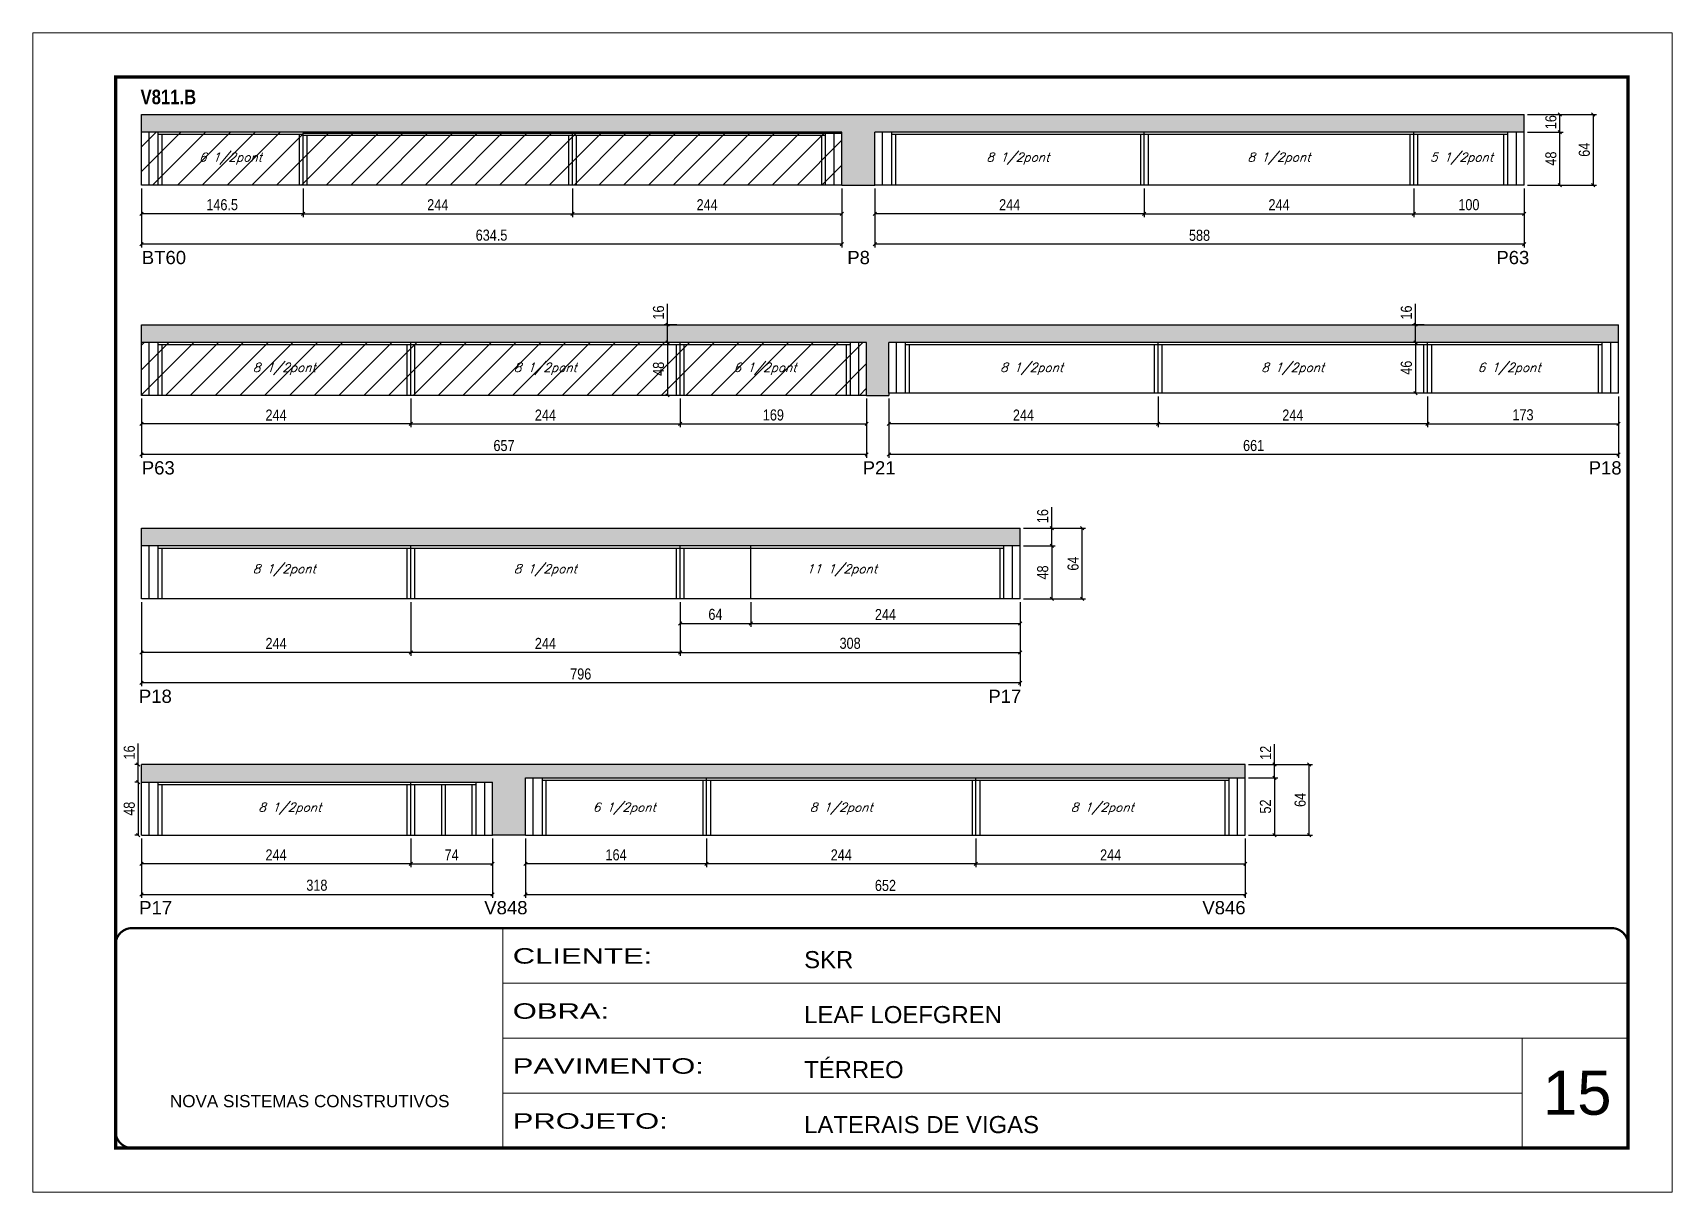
# Model space of a CAD drawing. Extents: x 3309 to 9590, y -2522 to 14608.
# Drawn here: x 6493 to 7978, y 10112 to 11162 of the extents above; entities that cross this region are included whole.
import ezdxf

# ---------------------------------------------------------------- set-up
doc = ezdxf.new("R2010")
doc.units = 0
doc.linetypes.add('CONTINUO', pattern=[0])
doc.linetypes.add('DASHED', pattern=[0.75, 0.5, -0.25])
for name, color, linetype in [('5', 5, 'Continuous'), ('COTA', 241, 'Continuous'), ('NOMENCLATURA', 7, 'Continuous'), ('Painéis', 200, 'Continuous'), ('SARR_2.2x7', 40, 'Continuous'), ('SARR_3.5x7', 81, 'Continuous'), ('texto', 7, 'Continuous')]:
    doc.layers.add(name, color=color, linetype=linetype)
for name, color, linetype, lineweight in [('CARIMBO', 255, 'Continuous', 9), ('Folhas', 255, 'Continuous', 9), ('Hachura', 251, 'Continuous', 9), ('SARRAFO DE PRESSAO', 251, 'DASHED', 9)]:
    doc.layers.add(name, color=color, linetype=linetype, lineweight=lineweight)
doc.styles.add('ARIAL', font='arial.ttf')
doc.styles.add('COTA TECNICA', font='techl___.ttf', dxfattribs={"height": 10})
doc.styles.add('Romans', font='romans.shx')
doc.styles.get("Standard").update_dxf_attribs({"font": 'arial.ttf'})
doc.styles.add('TECNICA', font='techb___.ttf', dxfattribs={"height": 10})
doc.styles.add('Tecnologia', font='')
doc.styles.get('Tecnologia').set_extended_font_data('Forgotten Futurist')
doc.dimstyles.new('PAINEL', dxfattribs={"dimtxt": 10, "dimasz": 3, "dimexe": 3, "dimexo": 3, "dimgap": 3, "dimtad": 1, "dimdec": 1, "dimzin": 12, "dimdsep": 46, "dimtxsty": 'COTA TECNICA', "dimblk1": 'OBLIQUE', "dimblk2": 'OBLIQUE', "dimsah": 1, "dimcen": 0.9, "dimclrd": 4, "dimclre": 4, "dimclrt": 240, "dimadec": 1, "dimazin": 3, "dimtfac": 1, "dimtdec": 1, "dimtmove": 0, "dimatfit": 3, "dimfxl": 1, "dimtolj": 1, "dimtzin": 12, "dimarcsym": 0})

msp = doc.modelspace()

# ---------------------------------------------------------------- texts
at = {"layer": '5', "linetype": 'Continuous'}
for s, rotation, p in [('BT60', 0.00004, (6591.64, 10952.6, 0)), ('P8', 0.00004, (7230.67, 10952.6, 0)), ('P63', 359.99996, (7818.6, 10952.6, 0)), ('P63', 0.00004, (6591.64, 10762.14, 0)), ('P21', 0.00004, (7244.58, 10762.14, 0)), ('P18', 0.00004, (7902.21, 10762.14, 0)), ('P18', 0.00004, (6589, 10555.27, 0)), ('P17', 0.00004, (7358.44, 10555.27, 0)), ('P17', 0.00004, (6589.25, 10363.81, 0)), ('V848', 359.99996, (6901.83, 10363.81, 0)), ('V846', 359.99996, (7552.29, 10363.81, 0))]:
    msp.add_text(s, height=12, rotation=rotation, dxfattribs=at).set_placement(p)
at = {"layer": 'CARIMBO', "style": 'ARIAL'}
msp.add_text('15', height=40, dxfattribs=at).set_placement((7860.73, 10182.28))
at = {"layer": 'NOMENCLATURA', "style": 'TECNICA'}
msp.add_text('V811.B', height=13.2, dxfattribs=at).set_placement((6590.47, 11097.42, 0))
at = {"layer": 'texto', "color": 2, "char_height": 8, "attachment_point": 5, "style": 'Romans'}
for s, insert in [('{\\Q19;\\C256;6 1/2pont}', (6671.94, 11048.23, 0)), ('{\\Q19;\\C256;8 1/2pont}', (7385.19, 11048.23, 0)), ('{\\Q19;\\C256;8 1/2pont}', (7621.69, 11048.23, 0)), ('{\\Q19;\\C256;5 1/2pont}', (7787.09, 11048.23, 0)), ('{\\Q19;\\C256;8 1/2pont}', (6720.69, 10857.78, 0)), ('{\\Q19;\\C256;8 1/2pont}', (6957.19, 10857.78, 0)), ('{\\Q19;\\C256;6 1/2pont}', (7156.19, 10857.78, 0)), ('{\\Q19;\\C256;8 1/2pont}', (7397.69, 10857.78, 0)), ('{\\Q19;\\C256;8 1/2pont}', (7634.19, 10857.78, 0)), ('{\\Q19;\\C256;6 1/2pont}', (7830.19, 10857.78, 0)), ('{\\Q19;\\C256;8 1/2pont}', (6720.69, 10675.41, 0)), ('{\\Q19;\\C256;8 1/2pont}', (6957.19, 10675.41, 0)), ('{\\Q19;\\C256;11 1/2pont}', (7225.69, 10675.41, 0)), ('{\\Q19;\\C256;8 1/2pont}', (6725.71, 10459.44, 0)), ('{\\Q19;\\C256;6 1/2pont}', (7028.69, 10459.44, 0)), ('{\\Q19;\\C256;8 1/2pont}', (7225.19, 10459.44, 0)), ('{\\Q19;\\C256;8 1/2pont}', (7461.69, 10459.44, 0))]:
    msp.add_mtext(s, dxfattribs=dict(at, insert=insert))

# ---------------------------------------------------------------- blocks, each defined once
blk = doc.blocks.new('9999999999')
at = {"color": 30, "linetype": 'CONTINUO'}
for p, q in [((98564.6, 34230.2), (98564.6, 34429.4)), ((98564.6, 34379.6), (99584, 34379.6)), ((98564.6, 34329.8), (99488, 34329.8)), ((99584, 34329.8), (99488, 34329.8)), ((99488, 34329.8), (99488, 34230.2)), ((98564.6, 34280), (99488, 34280))]:
    blk.add_line(p, q, dxfattribs=at)
at = {"color": 30, "linetype": 'CONTINUO', "const_width": 2}
blk.add_lwpolyline([(99584, 34230.2), (99584, 34414.4, 0.414214), (99569, 34429.4), (98229, 34429.4, 0.414214), (98214, 34414.4), (98214, 34245.2, 0.414214), (98229, 34230.2), (99584, 34230.2)], format="xyb", dxfattribs=at)
at = {"layer": 'Folhas'}
blk.add_lwpolyline([(98139, 34190.2), (99624, 34190.2), (99624, 35240.2), (98139, 35240.2)], close=True, dxfattribs=at)
at = {"layer": 'Folhas', "color": 30, "const_width": 3}
blk.add_lwpolyline([(98214, 34230.2), (99584, 34230.2), (99584, 35200.2), (98214, 35200.2)], close=True, dxfattribs=at)
at = {"color": 7, "linetype": 'Continuous', "ltscale": 5, "style": 'ARIAL'}
for s, height, p in [('SKR', 15.48, (98837.7, 34393.1)), ('LEAF LOEFGREN', 15.483, (98837.7, 34343.3)), ('TÉRREO', 15.48, (98837.7, 34293.5)), ('NOVA SISTEMAS CONSTRUTIVOS', 11.059, (98263.2, 34267.2)), ('LATERAIS DE VIGAS', 15.483, (98837.7, 34243.7))]:
    blk.add_text(s, height=height, dxfattribs=at).set_placement(p)
at = {"layer": 'Folhas', "color": 7, "style": 'Tecnologia', "width": 1.5}
for s, p in [('CLIENTE:', (98573.7, 34397.2)), ('OBRA:', (98573.7, 34347.3)), ('PAVIMENTO:', (98573.7, 34297.5)), ('PROJETO:', (98573.7, 34247.7))]:
    blk.add_text(s, height=14, dxfattribs=at).set_placement(p)
blk = doc.blocks.new('_Oblique')
at = {"color": 0, "linetype": 'ByBlock', "lineweight": -2}
blk.add_line((-0.5, -0.5), (0.5, 0.5), dxfattribs=at)
blk = doc.blocks.new('*D1795')
at = {"layer": 'COTA', "color": 4, "linetype": 'ByBlock', "lineweight": -2, "transparency": 16777216}
for p, q in [((6591.2, 11021.2), (6591.2, 10995.3)), ((6737.7, 11021.2), (6737.7, 10995.3)), ((6737.7, 10998.3), (6591.2, 10998.3))]:
    blk.add_line(p, q, dxfattribs=at)
at = {"layer": 'Defpoints', "color": 0, "linetype": 'ByBlock', "transparency": 16777216}
for p in [(6591.2, 11024.2), (6737.7, 11024.2), (6591.2, 10998.3)]:
    blk.add_point(p, dxfattribs=at)
at = {"layer": 'COTA', "color": 4, "linetype": 'ByBlock', "lineweight": -2, "transparency": 16777216, "xscale": 3, "yscale": 3, "zscale": 3, "rotation": 180}
blk.add_blockref('_Oblique', (6591.2, 10998.3), dxfattribs=at)
at = {"layer": 'COTA', "color": 4, "linetype": 'ByBlock', "lineweight": -2, "transparency": 16777216, "xscale": 3, "yscale": 3, "zscale": 3}
blk.add_blockref('_Oblique', (6737.7, 10998.3), dxfattribs=at)
at = {"layer": 'COTA', "color": 240, "linetype": 'ByBlock', "transparency": 16777216, "insert": (6664.4, 11006.4), "char_height": 10, "attachment_point": 5, "style": 'COTA TECNICA'}
blk.add_mtext('\\A1;146.5', dxfattribs=at)
blk = doc.blocks.new('*D1801')
at = {"layer": 'COTA', "color": 4, "linetype": 'ByBlock', "lineweight": -2, "transparency": 16777216}
for p, q in [((6591.2, 11021.2), (6591.2, 10967.6)), ((7225.7, 11021.2), (7225.7, 10967.6)), ((7225.7, 10970.6), (6591.2, 10970.6))]:
    blk.add_line(p, q, dxfattribs=at)
at = {"layer": 'Defpoints', "color": 0, "linetype": 'ByBlock', "transparency": 16777216}
for p in [(6591.2, 11024.2), (7225.7, 11024.2), (6591.2, 10970.6)]:
    blk.add_point(p, dxfattribs=at)
at = {"layer": 'COTA', "color": 4, "linetype": 'ByBlock', "lineweight": -2, "transparency": 16777216, "xscale": 3, "yscale": 3, "zscale": 3, "rotation": 180}
blk.add_blockref('_Oblique', (6591.2, 10970.6), dxfattribs=at)
at = {"layer": 'COTA', "color": 4, "linetype": 'ByBlock', "lineweight": -2, "transparency": 16777216, "xscale": 3, "yscale": 3, "zscale": 3}
blk.add_blockref('_Oblique', (7225.7, 10970.6), dxfattribs=at)
at = {"layer": 'COTA', "color": 240, "linetype": 'ByBlock', "transparency": 16777216, "insert": (6908.4, 10978.8), "char_height": 10, "attachment_point": 5, "style": 'COTA TECNICA'}
blk.add_mtext('\\A1;634.5', dxfattribs=at)
blk = doc.blocks.new('*D1796')
at = {"layer": 'COTA', "color": 4, "lineweight": -2, "transparency": 16777216}
for p, q in [((6737.7, 11021.2), (6737.7, 10995.3)), ((6981.7, 11021.2), (6981.7, 10995.3)), ((6737.7, 10998.3), (6981.7, 10998.3))]:
    blk.add_line(p, q, dxfattribs=at)
at = {"layer": 'Defpoints', "color": 0, "transparency": 16777216}
for p in [(6737.7, 11024.2, 0), (6981.7, 11024.2, 0), (6981.7, 10998.3)]:
    blk.add_point(p, dxfattribs=at)
at = {"layer": 'COTA', "color": 4, "lineweight": -2, "transparency": 16777216, "xscale": 3, "yscale": 3, "zscale": 3, "rotation": 180}
blk.add_blockref('_Oblique', (6737.7, 10998.3), dxfattribs=at)
at = {"layer": 'COTA', "color": 4, "lineweight": -2, "transparency": 16777216, "xscale": 3, "yscale": 3, "zscale": 3}
blk.add_blockref('_Oblique', (6981.7, 10998.3), dxfattribs=at)
at = {"layer": 'COTA', "color": 240, "transparency": 16777216, "insert": (6859.7, 11006.4), "char_height": 10, "attachment_point": 5, "style": 'COTA TECNICA'}
blk.add_mtext('\\A1;244', dxfattribs=at)
blk = doc.blocks.new('*D1802')
at = {"layer": 'COTA', "color": 4, "lineweight": -2, "transparency": 16777216}
for p, q in [((6981.7, 11021.2), (6981.7, 10995.3)), ((7225.7, 11021.2), (7225.7, 10995.3)), ((6981.7, 10998.3), (7225.7, 10998.3))]:
    blk.add_line(p, q, dxfattribs=at)
at = {"layer": 'Defpoints', "color": 0, "transparency": 16777216}
for p in [(6981.7, 11024.2, 0), (7225.7, 11024.2, 0), (7225.7, 10998.3)]:
    blk.add_point(p, dxfattribs=at)
at = {"layer": 'COTA', "color": 4, "lineweight": -2, "transparency": 16777216, "xscale": 3, "yscale": 3, "zscale": 3, "rotation": 180}
blk.add_blockref('_Oblique', (6981.7, 10998.3), dxfattribs=at)
at = {"layer": 'COTA', "color": 4, "lineweight": -2, "transparency": 16777216, "xscale": 3, "yscale": 3, "zscale": 3}
blk.add_blockref('_Oblique', (7225.7, 10998.3), dxfattribs=at)
at = {"layer": 'COTA', "color": 240, "transparency": 16777216, "insert": (7103.7, 11006.4), "char_height": 10, "attachment_point": 5, "style": 'COTA TECNICA'}
blk.add_mtext('\\A1;244', dxfattribs=at)
blk = doc.blocks.new('*D1797')
at = {"layer": 'COTA', "color": 4, "linetype": 'ByBlock', "lineweight": -2, "transparency": 16777216}
for p, q in [((6591.2, 10830.8), (6591.2, 10804.9)), ((6835.2, 10830.8), (6835.2, 10804.9)), ((6835.2, 10807.9), (6591.2, 10807.9))]:
    blk.add_line(p, q, dxfattribs=at)
at = {"layer": 'Defpoints', "color": 0, "linetype": 'ByBlock', "transparency": 16777216}
for p in [(6591.2, 10833.8), (6835.2, 10833.8), (6591.2, 10807.9)]:
    blk.add_point(p, dxfattribs=at)
at = {"layer": 'COTA', "color": 4, "linetype": 'ByBlock', "lineweight": -2, "transparency": 16777216, "xscale": 3, "yscale": 3, "zscale": 3, "rotation": 180}
blk.add_blockref('_Oblique', (6591.2, 10807.9), dxfattribs=at)
at = {"layer": 'COTA', "color": 4, "linetype": 'ByBlock', "lineweight": -2, "transparency": 16777216, "xscale": 3, "yscale": 3, "zscale": 3}
blk.add_blockref('_Oblique', (6835.2, 10807.9), dxfattribs=at)
at = {"layer": 'COTA', "color": 240, "linetype": 'ByBlock', "transparency": 16777216, "insert": (6713.2, 10815.9), "char_height": 10, "attachment_point": 5, "style": 'COTA TECNICA'}
blk.add_mtext('\\A1;244', dxfattribs=at)
blk = doc.blocks.new('*D1806')
at = {"layer": 'COTA', "color": 4, "linetype": 'ByBlock', "lineweight": -2, "transparency": 16777216}
for p, q in [((6591.2, 10830.8), (6591.2, 10777.2)), ((7248.2, 10830.8), (7248.2, 10777.2)), ((7248.2, 10780.2), (6591.2, 10780.2))]:
    blk.add_line(p, q, dxfattribs=at)
at = {"layer": 'Defpoints', "color": 0, "linetype": 'ByBlock', "transparency": 16777216}
for p in [(6591.2, 10833.8), (7248.2, 10833.8), (6591.2, 10780.2)]:
    blk.add_point(p, dxfattribs=at)
at = {"layer": 'COTA', "color": 4, "linetype": 'ByBlock', "lineweight": -2, "transparency": 16777216, "xscale": 3, "yscale": 3, "zscale": 3, "rotation": 180}
blk.add_blockref('_Oblique', (6591.2, 10780.2), dxfattribs=at)
at = {"layer": 'COTA', "color": 4, "linetype": 'ByBlock', "lineweight": -2, "transparency": 16777216, "xscale": 3, "yscale": 3, "zscale": 3}
blk.add_blockref('_Oblique', (7248.2, 10780.2), dxfattribs=at)
at = {"layer": 'COTA', "color": 240, "linetype": 'ByBlock', "transparency": 16777216, "insert": (6919.7, 10788.3), "char_height": 10, "attachment_point": 5, "style": 'COTA TECNICA'}
blk.add_mtext('\\A1;657', dxfattribs=at)
blk = doc.blocks.new('*D1798')
at = {"layer": 'COTA', "color": 4, "lineweight": -2, "transparency": 16777216}
for p, q in [((6835.2, 10830.8), (6835.2, 10804.9)), ((7079.2, 10830.8), (7079.2, 10804.9)), ((6835.2, 10807.9), (7079.2, 10807.9))]:
    blk.add_line(p, q, dxfattribs=at)
at = {"layer": 'Defpoints', "color": 0, "transparency": 16777216}
for p in [(6835.2, 10833.8, 0), (7079.2, 10833.8, 0), (7079.2, 10807.9)]:
    blk.add_point(p, dxfattribs=at)
at = {"layer": 'COTA', "color": 4, "lineweight": -2, "transparency": 16777216, "xscale": 3, "yscale": 3, "zscale": 3, "rotation": 180}
blk.add_blockref('_Oblique', (6835.2, 10807.9), dxfattribs=at)
at = {"layer": 'COTA', "color": 4, "lineweight": -2, "transparency": 16777216, "xscale": 3, "yscale": 3, "zscale": 3}
blk.add_blockref('_Oblique', (7079.2, 10807.9), dxfattribs=at)
at = {"layer": 'COTA', "color": 240, "transparency": 16777216, "insert": (6957.2, 10815.9), "char_height": 10, "attachment_point": 5, "style": 'COTA TECNICA'}
blk.add_mtext('\\A1;244', dxfattribs=at)
blk = doc.blocks.new('*D1807')
at = {"layer": 'COTA', "color": 4, "lineweight": -2, "transparency": 16777216}
for p, q in [((7079.2, 10830.8), (7079.2, 10804.9)), ((7248.2, 10830.8), (7248.2, 10804.9)), ((7079.2, 10807.9), (7248.2, 10807.9))]:
    blk.add_line(p, q, dxfattribs=at)
at = {"layer": 'Defpoints', "color": 0, "transparency": 16777216}
for p in [(7079.2, 10833.8, 0), (7248.2, 10833.8, 0), (7248.2, 10807.9)]:
    blk.add_point(p, dxfattribs=at)
at = {"layer": 'COTA', "color": 4, "lineweight": -2, "transparency": 16777216, "xscale": 3, "yscale": 3, "zscale": 3, "rotation": 180}
blk.add_blockref('_Oblique', (7079.2, 10807.9), dxfattribs=at)
at = {"layer": 'COTA', "color": 4, "lineweight": -2, "transparency": 16777216, "xscale": 3, "yscale": 3, "zscale": 3}
blk.add_blockref('_Oblique', (7248.2, 10807.9), dxfattribs=at)
at = {"layer": 'COTA', "color": 240, "transparency": 16777216, "insert": (7163.7, 10816), "char_height": 10, "attachment_point": 5, "style": 'COTA TECNICA'}
blk.add_mtext('\\A1;169', dxfattribs=at)
blk = doc.blocks.new('*D1799')
at = {"layer": 'COTA', "color": 4, "linetype": 'ByBlock', "lineweight": -2, "transparency": 16777216}
for p, q in [((6835.2, 10646.4), (6835.2, 10598)), ((7079.2, 10646.4), (7079.2, 10598)), ((7079.2, 10601), (6835.2, 10601))]:
    blk.add_line(p, q, dxfattribs=at)
at = {"layer": 'Defpoints', "color": 0, "linetype": 'ByBlock', "transparency": 16777216}
for p in [(6835.2, 10649.4), (7079.2, 10649.4), (6835.2, 10601)]:
    blk.add_point(p, dxfattribs=at)
at = {"layer": 'COTA', "color": 4, "linetype": 'ByBlock', "lineweight": -2, "transparency": 16777216, "xscale": 3, "yscale": 3, "zscale": 3, "rotation": 180}
blk.add_blockref('_Oblique', (6835.2, 10601), dxfattribs=at)
at = {"layer": 'COTA', "color": 4, "linetype": 'ByBlock', "lineweight": -2, "transparency": 16777216, "xscale": 3, "yscale": 3, "zscale": 3}
blk.add_blockref('_Oblique', (7079.2, 10601), dxfattribs=at)
at = {"layer": 'COTA', "color": 240, "linetype": 'ByBlock', "transparency": 16777216, "insert": (6957.2, 10609.1), "char_height": 10, "attachment_point": 5, "style": 'COTA TECNICA'}
blk.add_mtext('\\A1;244', dxfattribs=at)
blk = doc.blocks.new('*D1800')
at = {"layer": 'COTA', "color": 4, "linetype": 'ByBlock', "lineweight": -2, "transparency": 16777216}
for p, q in [((6591.2, 10646.4), (6591.2, 10598)), ((6835.2, 10646.4), (6835.2, 10598)), ((6835.2, 10601), (6591.2, 10601))]:
    blk.add_line(p, q, dxfattribs=at)
at = {"layer": 'Defpoints', "color": 0, "linetype": 'ByBlock', "transparency": 16777216}
for p in [(6591.2, 10649.4), (6835.2, 10649.4), (6591.2, 10601)]:
    blk.add_point(p, dxfattribs=at)
at = {"layer": 'COTA', "color": 4, "linetype": 'ByBlock', "lineweight": -2, "transparency": 16777216, "xscale": 3, "yscale": 3, "zscale": 3, "rotation": 180}
blk.add_blockref('_Oblique', (6591.2, 10601), dxfattribs=at)
at = {"layer": 'COTA', "color": 4, "linetype": 'ByBlock', "lineweight": -2, "transparency": 16777216, "xscale": 3, "yscale": 3, "zscale": 3}
blk.add_blockref('_Oblique', (6835.2, 10601), dxfattribs=at)
at = {"layer": 'COTA', "color": 240, "linetype": 'ByBlock', "transparency": 16777216, "insert": (6713.2, 10609.1), "char_height": 10, "attachment_point": 5, "style": 'COTA TECNICA'}
blk.add_mtext('\\A1;244', dxfattribs=at)
blk = doc.blocks.new('*D1808')
at = {"layer": 'COTA', "color": 4, "linetype": 'ByBlock', "lineweight": -2, "transparency": 16777216}
for p, q in [((6591.2, 10646.4), (6591.2, 10570.3)), ((7387.2, 10646.4), (7387.2, 10570.3)), ((7387.2, 10573.3), (6591.2, 10573.3))]:
    blk.add_line(p, q, dxfattribs=at)
at = {"layer": 'Defpoints', "color": 0, "linetype": 'ByBlock', "transparency": 16777216}
for p in [(6591.2, 10649.4), (7387.2, 10649.4), (6591.2, 10573.3)]:
    blk.add_point(p, dxfattribs=at)
at = {"layer": 'COTA', "color": 4, "linetype": 'ByBlock', "lineweight": -2, "transparency": 16777216, "xscale": 3, "yscale": 3, "zscale": 3, "rotation": 180}
blk.add_blockref('_Oblique', (6591.2, 10573.3), dxfattribs=at)
at = {"layer": 'COTA', "color": 4, "linetype": 'ByBlock', "lineweight": -2, "transparency": 16777216, "xscale": 3, "yscale": 3, "zscale": 3}
blk.add_blockref('_Oblique', (7387.2, 10573.3), dxfattribs=at)
at = {"layer": 'COTA', "color": 240, "linetype": 'ByBlock', "transparency": 16777216, "insert": (6989.2, 10581.4), "char_height": 10, "attachment_point": 5, "style": 'COTA TECNICA'}
blk.add_mtext('\\A1;796', dxfattribs=at)
blk = doc.blocks.new('*D1803')
at = {"layer": 'COTA', "color": 4, "lineweight": -2, "transparency": 16777216}
for p, q in [((7079.2, 10646.4), (7079.2, 10598)), ((7387.2, 10646.4), (7387.2, 10598)), ((7079.2, 10601), (7387.2, 10601))]:
    blk.add_line(p, q, dxfattribs=at)
at = {"layer": 'Defpoints', "color": 0, "transparency": 16777216}
for p in [(7079.2, 10649.4, 0), (7387.2, 10649.4, 0), (7387.2, 10601)]:
    blk.add_point(p, dxfattribs=at)
at = {"layer": 'COTA', "color": 4, "lineweight": -2, "transparency": 16777216, "xscale": 3, "yscale": 3, "zscale": 3, "rotation": 180}
blk.add_blockref('_Oblique', (7079.2, 10601), dxfattribs=at)
at = {"layer": 'COTA', "color": 4, "lineweight": -2, "transparency": 16777216, "xscale": 3, "yscale": 3, "zscale": 3}
blk.add_blockref('_Oblique', (7387.2, 10601), dxfattribs=at)
at = {"layer": 'COTA', "color": 240, "transparency": 16777216, "insert": (7233.2, 10609.2), "char_height": 10, "attachment_point": 5, "style": 'COTA TECNICA'}
blk.add_mtext('\\A1;308', dxfattribs=at)
blk = doc.blocks.new('*D1804')
at = {"layer": 'COTA', "color": 4, "lineweight": -2, "transparency": 16777216}
for p, q in [((7079.2, 10646.4), (7079.2, 10624.3)), ((7143.2, 10646.4), (7143.2, 10624.3)), ((7079.2, 10627.3), (7143.2, 10627.3))]:
    blk.add_line(p, q, dxfattribs=at)
at = {"layer": 'Defpoints', "color": 0, "transparency": 16777216}
for p in [(7079.2, 10649.4), (7143.2, 10649.4), (7143.2, 10627.3)]:
    blk.add_point(p, dxfattribs=at)
at = {"layer": 'COTA', "color": 4, "lineweight": -2, "transparency": 16777216, "xscale": 3, "yscale": 3, "zscale": 3, "rotation": 180}
blk.add_blockref('_Oblique', (7079.2, 10627.3), dxfattribs=at)
at = {"layer": 'COTA', "color": 4, "lineweight": -2, "transparency": 16777216, "xscale": 3, "yscale": 3, "zscale": 3}
blk.add_blockref('_Oblique', (7143.2, 10627.3), dxfattribs=at)
at = {"layer": 'COTA', "color": 240, "transparency": 16777216, "insert": (7111.2, 10635.4), "char_height": 10, "attachment_point": 5, "style": 'COTA TECNICA'}
blk.add_mtext('\\A1;64', dxfattribs=at)
blk = doc.blocks.new('*D1805')
at = {"layer": 'COTA', "color": 4, "lineweight": -2, "transparency": 16777216}
for p, q in [((7143.2, 10646.4), (7143.2, 10624.3)), ((7387.2, 10646.4), (7387.2, 10624.3)), ((7143.2, 10627.3), (7387.2, 10627.3))]:
    blk.add_line(p, q, dxfattribs=at)
at = {"layer": 'Defpoints', "color": 0, "transparency": 16777216}
for p in [(7143.2, 10649.4), (7387.2, 10649.4), (7387.2, 10627.3)]:
    blk.add_point(p, dxfattribs=at)
at = {"layer": 'COTA', "color": 4, "lineweight": -2, "transparency": 16777216, "xscale": 3, "yscale": 3, "zscale": 3, "rotation": 180}
blk.add_blockref('_Oblique', (7143.2, 10627.3), dxfattribs=at)
at = {"layer": 'COTA', "color": 4, "lineweight": -2, "transparency": 16777216, "xscale": 3, "yscale": 3, "zscale": 3}
blk.add_blockref('_Oblique', (7387.2, 10627.3), dxfattribs=at)
at = {"layer": 'COTA', "color": 240, "transparency": 16777216, "insert": (7265.2, 10635.3), "char_height": 10, "attachment_point": 5, "style": 'COTA TECNICA'}
blk.add_mtext('\\A1;244', dxfattribs=at)
blk = doc.blocks.new('*D1809')
at = {"layer": 'COTA', "color": 4, "linetype": 'ByBlock', "lineweight": -2, "transparency": 16777216}
for p, q in [((7255.7, 11021.2), (7255.7, 10995.3)), ((7499.7, 11021.2), (7499.7, 10995.3)), ((7499.7, 10998.3), (7255.7, 10998.3))]:
    blk.add_line(p, q, dxfattribs=at)
at = {"layer": 'Defpoints', "color": 0, "linetype": 'ByBlock', "transparency": 16777216}
for p in [(7255.7, 11024.2), (7499.7, 11024.2), (7255.7, 10998.3)]:
    blk.add_point(p, dxfattribs=at)
at = {"layer": 'COTA', "color": 4, "linetype": 'ByBlock', "lineweight": -2, "transparency": 16777216, "xscale": 3, "yscale": 3, "zscale": 3, "rotation": 180}
blk.add_blockref('_Oblique', (7255.7, 10998.3), dxfattribs=at)
at = {"layer": 'COTA', "color": 4, "linetype": 'ByBlock', "lineweight": -2, "transparency": 16777216, "xscale": 3, "yscale": 3, "zscale": 3}
blk.add_blockref('_Oblique', (7499.7, 10998.3), dxfattribs=at)
at = {"layer": 'COTA', "color": 240, "linetype": 'ByBlock', "transparency": 16777216, "insert": (7377.7, 11006.4), "char_height": 10, "attachment_point": 5, "style": 'COTA TECNICA'}
blk.add_mtext('\\A1;244', dxfattribs=at)
blk = doc.blocks.new('*D1812')
at = {"layer": 'COTA', "color": 4, "linetype": 'ByBlock', "lineweight": -2, "transparency": 16777216}
for p, q in [((7255.7, 11021.2), (7255.7, 10967.6)), ((7843.7, 11021.2), (7843.7, 10967.6)), ((7843.7, 10970.6), (7255.7, 10970.6))]:
    blk.add_line(p, q, dxfattribs=at)
at = {"layer": 'Defpoints', "color": 0, "linetype": 'ByBlock', "transparency": 16777216}
for p in [(7255.7, 11024.2), (7843.7, 11024.2), (7255.7, 10970.6)]:
    blk.add_point(p, dxfattribs=at)
at = {"layer": 'COTA', "color": 4, "linetype": 'ByBlock', "lineweight": -2, "transparency": 16777216, "xscale": 3, "yscale": 3, "zscale": 3, "rotation": 180}
blk.add_blockref('_Oblique', (7255.7, 10970.6), dxfattribs=at)
at = {"layer": 'COTA', "color": 4, "linetype": 'ByBlock', "lineweight": -2, "transparency": 16777216, "xscale": 3, "yscale": 3, "zscale": 3}
blk.add_blockref('_Oblique', (7843.7, 10970.6), dxfattribs=at)
at = {"layer": 'COTA', "color": 240, "linetype": 'ByBlock', "transparency": 16777216, "insert": (7549.7, 10978.7), "char_height": 10, "attachment_point": 5, "style": 'COTA TECNICA'}
blk.add_mtext('\\A1;588', dxfattribs=at)
blk = doc.blocks.new('*D1813')
at = {"layer": 'COTA', "color": 4, "lineweight": -2, "transparency": 16777216}
for p, q in [((7846.7, 11072.2), (7879.1, 11072.2)), ((7876.1, 11024.2), (7876.1, 11072.2)), ((7846.7, 11024.2), (7879.1, 11024.2))]:
    blk.add_line(p, q, dxfattribs=at)
at = {"layer": 'Defpoints', "color": 0, "transparency": 16777216}
for p in [(7843.7, 11072.2), (7876.1, 11072.2), (7843.7, 11024.2)]:
    blk.add_point(p, dxfattribs=at)
at = {"layer": 'COTA', "color": 4, "lineweight": -2, "transparency": 16777216, "xscale": 3, "yscale": 3, "zscale": 3}
for p, rotation in [((7876.1, 11072.2), 90), ((7876.1, 11024.2), 270)]:
    blk.add_blockref('_Oblique', p, dxfattribs=dict(at, rotation=rotation))
at = {"layer": 'COTA', "color": 240, "transparency": 16777216, "insert": (7868, 11048.2), "char_height": 10, "attachment_point": 5, "rotation": 90, "style": 'COTA TECNICA'}
blk.add_mtext('\\A1;48', dxfattribs=at)
blk = doc.blocks.new('*D1810')
at = {"layer": 'COTA', "color": 4, "lineweight": -2, "transparency": 16777216}
for p, q in [((7499.7, 11021.2), (7499.7, 10995.3)), ((7743.7, 11021.2), (7743.7, 10995.3)), ((7499.7, 10998.3), (7743.7, 10998.3))]:
    blk.add_line(p, q, dxfattribs=at)
at = {"layer": 'Defpoints', "color": 0, "transparency": 16777216}
for p in [(7499.7, 11024.2, 0), (7743.7, 11024.2, 0), (7743.7, 10998.3)]:
    blk.add_point(p, dxfattribs=at)
at = {"layer": 'COTA', "color": 4, "lineweight": -2, "transparency": 16777216, "xscale": 3, "yscale": 3, "zscale": 3, "rotation": 180}
blk.add_blockref('_Oblique', (7499.7, 10998.3), dxfattribs=at)
at = {"layer": 'COTA', "color": 4, "lineweight": -2, "transparency": 16777216, "xscale": 3, "yscale": 3, "zscale": 3}
blk.add_blockref('_Oblique', (7743.7, 10998.3), dxfattribs=at)
at = {"layer": 'COTA', "color": 240, "transparency": 16777216, "insert": (7621.7, 11006.4), "char_height": 10, "attachment_point": 5, "style": 'COTA TECNICA'}
blk.add_mtext('\\A1;244', dxfattribs=at)
blk = doc.blocks.new('*D1814')
at = {"layer": 'COTA', "color": 4, "lineweight": -2, "transparency": 16777216}
for p, q in [((7846.7, 11088.2), (7879.1, 11088.2)), ((7876.1, 11072.2), (7876.1, 11088.2)), ((7846.7, 11072.2), (7879.1, 11072.2))]:
    blk.add_line(p, q, dxfattribs=at)
at = {"layer": 'Defpoints', "color": 0, "transparency": 16777216}
for p in [(7843.7, 11088.2, 0), (7876.1, 11088.2), (7843.7, 11072.2, 0)]:
    blk.add_point(p, dxfattribs=at)
at = {"layer": 'COTA', "color": 4, "lineweight": -2, "transparency": 16777216, "xscale": 3, "yscale": 3, "zscale": 3}
for p, rotation in [((7876.1, 11088.2), 90), ((7876.1, 11072.2), 270)]:
    blk.add_blockref('_Oblique', p, dxfattribs=dict(at, rotation=rotation))
at = {"layer": 'COTA', "color": 240, "transparency": 16777216, "insert": (7868, 11081.2), "char_height": 10, "attachment_point": 5, "rotation": 90, "style": 'COTA TECNICA'}
blk.add_mtext('\\A1;16', dxfattribs=at)
blk = doc.blocks.new('*D1811')
at = {"layer": 'COTA', "color": 4, "lineweight": -2, "transparency": 16777216}
for p, q in [((7846.7, 11088.2), (7909.4, 11088.2)), ((7906.4, 11088.2), (7906.4, 11024.2)), ((7846.7, 11024.2), (7909.4, 11024.2))]:
    blk.add_line(p, q, dxfattribs=at)
at = {"layer": 'Defpoints', "color": 0, "transparency": 16777216}
for p in [(7843.7, 11088.2, 0), (7843.7, 11024.2, 0), (7906.4, 11024.2)]:
    blk.add_point(p, dxfattribs=at)
at = {"layer": 'COTA', "color": 4, "lineweight": -2, "transparency": 16777216, "xscale": 3, "yscale": 3, "zscale": 3}
for p, rotation in [((7906.4, 11088.2), 90), ((7906.4, 11024.2), 270)]:
    blk.add_blockref('_Oblique', p, dxfattribs=dict(at, rotation=rotation))
at = {"layer": 'COTA', "color": 240, "transparency": 16777216, "insert": (7898.3, 11056.2), "char_height": 10, "attachment_point": 5, "rotation": 90, "style": 'COTA TECNICA'}
blk.add_mtext('\\A1;64', dxfattribs=at)
blk = doc.blocks.new('*D1815')
at = {"layer": 'COTA', "color": 4, "lineweight": -2, "transparency": 16777216}
for p, q in [((7743.7, 11021.2), (7743.7, 10995.3)), ((7843.7, 11021.2), (7843.7, 10995.3)), ((7743.7, 10998.3), (7843.7, 10998.3))]:
    blk.add_line(p, q, dxfattribs=at)
at = {"layer": 'Defpoints', "color": 0, "transparency": 16777216}
for p in [(7743.7, 11024.2, 0), (7843.7, 11024.2, 0), (7843.7, 10998.3)]:
    blk.add_point(p, dxfattribs=at)
at = {"layer": 'COTA', "color": 4, "lineweight": -2, "transparency": 16777216, "xscale": 3, "yscale": 3, "zscale": 3, "rotation": 180}
blk.add_blockref('_Oblique', (7743.7, 10998.3), dxfattribs=at)
at = {"layer": 'COTA', "color": 4, "lineweight": -2, "transparency": 16777216, "xscale": 3, "yscale": 3, "zscale": 3}
blk.add_blockref('_Oblique', (7843.7, 10998.3), dxfattribs=at)
at = {"layer": 'COTA', "color": 240, "transparency": 16777216, "insert": (7793.7, 11006.4), "char_height": 10, "attachment_point": 5, "style": 'COTA TECNICA'}
blk.add_mtext('\\A1;100', dxfattribs=at)
blk = doc.blocks.new('*D1816')
at = {"layer": 'COTA', "color": 4, "linetype": 'ByBlock', "lineweight": -2, "transparency": 16777216}
for p, q in [((7512.2, 10832.8), (7512.2, 10804.9)), ((7756.2, 10832.8), (7756.2, 10804.9)), ((7756.2, 10807.9), (7512.2, 10807.9))]:
    blk.add_line(p, q, dxfattribs=at)
at = {"layer": 'Defpoints', "color": 0, "linetype": 'ByBlock', "transparency": 16777216}
for p in [(7512.2, 10835.8), (7756.2, 10835.8), (7512.2, 10807.9)]:
    blk.add_point(p, dxfattribs=at)
at = {"layer": 'COTA', "color": 4, "linetype": 'ByBlock', "lineweight": -2, "transparency": 16777216, "xscale": 3, "yscale": 3, "zscale": 3, "rotation": 180}
blk.add_blockref('_Oblique', (7512.2, 10807.9), dxfattribs=at)
at = {"layer": 'COTA', "color": 4, "linetype": 'ByBlock', "lineweight": -2, "transparency": 16777216, "xscale": 3, "yscale": 3, "zscale": 3}
blk.add_blockref('_Oblique', (7756.2, 10807.9), dxfattribs=at)
at = {"layer": 'COTA', "color": 240, "linetype": 'ByBlock', "transparency": 16777216, "insert": (7634.2, 10815.9), "char_height": 10, "attachment_point": 5, "style": 'COTA TECNICA'}
blk.add_mtext('\\A1;244', dxfattribs=at)
blk = doc.blocks.new('*D1817')
at = {"layer": 'COTA', "color": 4, "linetype": 'ByBlock', "lineweight": -2, "transparency": 16777216}
for p, q in [((7268.2, 10830.8), (7268.2, 10804.9)), ((7512.2, 10832.8), (7512.2, 10804.9)), ((7512.2, 10807.9), (7268.2, 10807.9))]:
    blk.add_line(p, q, dxfattribs=at)
at = {"layer": 'Defpoints', "color": 0, "linetype": 'ByBlock', "transparency": 16777216}
for p in [(7268.2, 10833.8), (7512.2, 10835.8), (7268.2, 10807.9)]:
    blk.add_point(p, dxfattribs=at)
at = {"layer": 'COTA', "color": 4, "linetype": 'ByBlock', "lineweight": -2, "transparency": 16777216, "xscale": 3, "yscale": 3, "zscale": 3, "rotation": 180}
blk.add_blockref('_Oblique', (7268.2, 10807.9), dxfattribs=at)
at = {"layer": 'COTA', "color": 4, "linetype": 'ByBlock', "lineweight": -2, "transparency": 16777216, "xscale": 3, "yscale": 3, "zscale": 3}
blk.add_blockref('_Oblique', (7512.2, 10807.9), dxfattribs=at)
at = {"layer": 'COTA', "color": 240, "linetype": 'ByBlock', "transparency": 16777216, "insert": (7390.2, 10815.9), "char_height": 10, "attachment_point": 5, "style": 'COTA TECNICA'}
blk.add_mtext('\\A1;244', dxfattribs=at)
blk = doc.blocks.new('*D1818')
at = {"layer": 'COTA', "color": 4, "linetype": 'ByBlock', "lineweight": -2, "transparency": 16777216}
for p, q in [((7268.2, 10830.8), (7268.2, 10777.2)), ((7929.2, 10832.8), (7929.2, 10777.2)), ((7929.2, 10780.2), (7268.2, 10780.2))]:
    blk.add_line(p, q, dxfattribs=at)
at = {"layer": 'Defpoints', "color": 0, "linetype": 'ByBlock', "transparency": 16777216}
for p in [(7268.2, 10833.8), (7929.2, 10835.8), (7268.2, 10780.2)]:
    blk.add_point(p, dxfattribs=at)
at = {"layer": 'COTA', "color": 4, "linetype": 'ByBlock', "lineweight": -2, "transparency": 16777216, "xscale": 3, "yscale": 3, "zscale": 3, "rotation": 180}
blk.add_blockref('_Oblique', (7268.2, 10780.2), dxfattribs=at)
at = {"layer": 'COTA', "color": 4, "linetype": 'ByBlock', "lineweight": -2, "transparency": 16777216, "xscale": 3, "yscale": 3, "zscale": 3}
blk.add_blockref('_Oblique', (7929.2, 10780.2), dxfattribs=at)
at = {"layer": 'COTA', "color": 240, "linetype": 'ByBlock', "transparency": 16777216, "insert": (7598.7, 10788.3), "char_height": 10, "attachment_point": 5, "style": 'COTA TECNICA'}
blk.add_mtext('\\A1;661', dxfattribs=at)
blk = doc.blocks.new('*D1819')
at = {"layer": 'COTA', "color": 4, "lineweight": -2, "transparency": 16777216}
for p, q in [((7756.2, 10832.8), (7756.2, 10804.9)), ((7929.2, 10832.8), (7929.2, 10804.9)), ((7756.2, 10807.9), (7929.2, 10807.9))]:
    blk.add_line(p, q, dxfattribs=at)
at = {"layer": 'Defpoints', "color": 0, "transparency": 16777216}
for p in [(7756.2, 10835.8, 0), (7929.2, 10835.8, 0), (7929.2, 10807.9)]:
    blk.add_point(p, dxfattribs=at)
at = {"layer": 'COTA', "color": 4, "lineweight": -2, "transparency": 16777216, "xscale": 3, "yscale": 3, "zscale": 3, "rotation": 180}
blk.add_blockref('_Oblique', (7756.2, 10807.9), dxfattribs=at)
at = {"layer": 'COTA', "color": 4, "lineweight": -2, "transparency": 16777216, "xscale": 3, "yscale": 3, "zscale": 3}
blk.add_blockref('_Oblique', (7929.2, 10807.9), dxfattribs=at)
at = {"layer": 'COTA', "color": 240, "transparency": 16777216, "insert": (7842.7, 10816.1), "char_height": 10, "attachment_point": 5, "style": 'COTA TECNICA'}
blk.add_mtext('\\A1;173', dxfattribs=at)
blk = doc.blocks.new('*D1820')
at = {"layer": 'COTA', "color": 4, "lineweight": -2, "transparency": 16777216}
for p, q in [((7753.2, 10881.8), (7742.2, 10881.8)), ((7745.2, 10881.8), (7745.2, 10835.8)), ((7753.2, 10835.8), (7742.2, 10835.8))]:
    blk.add_line(p, q, dxfattribs=at)
at = {"layer": 'Defpoints', "color": 0, "transparency": 16777216}
for p in [(7756.2, 10881.8, 0), (7745.2, 10835.8), (7756.2, 10835.8, 0)]:
    blk.add_point(p, dxfattribs=at)
at = {"layer": 'COTA', "color": 4, "lineweight": -2, "transparency": 16777216, "xscale": 3, "yscale": 3, "zscale": 3}
for p, rotation in [((7745.2, 10881.8), 90), ((7745.2, 10835.8), 270)]:
    blk.add_blockref('_Oblique', p, dxfattribs=dict(at, rotation=rotation))
at = {"layer": 'COTA', "color": 240, "transparency": 16777216, "insert": (7737.1, 10858.8), "char_height": 10, "attachment_point": 5, "rotation": 90, "style": 'COTA TECNICA'}
blk.add_mtext('\\A1;46', dxfattribs=at)
blk = doc.blocks.new('*D1821')
at = {"layer": 'COTA', "color": 4, "lineweight": -2, "transparency": 16777216}
for p, q in [((7745.2, 10897.8), (7745.2, 10916.8)), ((7753.2, 10897.8), (7742.2, 10897.8)), ((7745.2, 10881.8), (7745.2, 10897.8)), ((7753.2, 10881.8), (7742.2, 10881.8))]:
    blk.add_line(p, q, dxfattribs=at)
at = {"layer": 'Defpoints', "color": 0, "transparency": 16777216}
for p in [(7745.2, 10897.8), (7756.2, 10897.8, 0), (7756.2, 10881.8, 0)]:
    blk.add_point(p, dxfattribs=at)
at = {"layer": 'COTA', "color": 4, "lineweight": -2, "transparency": 16777216, "xscale": 3, "yscale": 3, "zscale": 3}
for p, rotation in [((7745.2, 10897.8), 90), ((7745.2, 10881.8), 270)]:
    blk.add_blockref('_Oblique', p, dxfattribs=dict(at, rotation=rotation))
at = {"layer": 'COTA', "color": 240, "transparency": 16777216, "insert": (7737.1, 10908.8), "char_height": 10, "attachment_point": 5, "rotation": 90, "style": 'COTA TECNICA'}
blk.add_mtext('\\A1;16', dxfattribs=at)
blk = doc.blocks.new('*D1822')
at = {"layer": 'COTA', "color": 4, "linetype": 'ByBlock', "lineweight": -2, "transparency": 16777216}
for p, q in [((7347.2, 10432.4), (7347.2, 10406.5)), ((7591.2, 10432.4), (7591.2, 10406.5)), ((7347.2, 10409.5), (7591.2, 10409.5))]:
    blk.add_line(p, q, dxfattribs=at)
at = {"layer": 'Defpoints', "color": 0, "linetype": 'ByBlock', "transparency": 16777216}
for p in [(7347.2, 10435.4), (7591.2, 10435.4), (7591.2, 10409.5)]:
    blk.add_point(p, dxfattribs=at)
at = {"layer": 'COTA', "color": 4, "linetype": 'ByBlock', "lineweight": -2, "transparency": 16777216, "xscale": 3, "yscale": 3, "zscale": 3, "rotation": 180}
blk.add_blockref('_Oblique', (7347.2, 10409.5), dxfattribs=at)
at = {"layer": 'COTA', "color": 4, "linetype": 'ByBlock', "lineweight": -2, "transparency": 16777216, "xscale": 3, "yscale": 3, "zscale": 3}
blk.add_blockref('_Oblique', (7591.2, 10409.5), dxfattribs=at)
at = {"layer": 'COTA', "color": 240, "linetype": 'ByBlock', "transparency": 16777216, "insert": (7469.2, 10417.6), "char_height": 10, "attachment_point": 5, "style": 'COTA TECNICA'}
blk.add_mtext('\\A1;244', dxfattribs=at)
blk = doc.blocks.new('*D1828')
at = {"layer": 'COTA', "color": 4, "linetype": 'ByBlock', "lineweight": -2, "transparency": 16777216}
for p, q in [((6939.2, 10432.4), (6939.2, 10378.8)), ((7591.2, 10432.4), (7591.2, 10378.8)), ((6939.2, 10381.8), (7591.2, 10381.8))]:
    blk.add_line(p, q, dxfattribs=at)
at = {"layer": 'Defpoints', "color": 0, "linetype": 'ByBlock', "transparency": 16777216}
for p in [(6939.2, 10435.4), (7591.2, 10435.4), (7591.2, 10381.8)]:
    blk.add_point(p, dxfattribs=at)
at = {"layer": 'COTA', "color": 4, "linetype": 'ByBlock', "lineweight": -2, "transparency": 16777216, "xscale": 3, "yscale": 3, "zscale": 3, "rotation": 180}
blk.add_blockref('_Oblique', (6939.2, 10381.8), dxfattribs=at)
at = {"layer": 'COTA', "color": 4, "linetype": 'ByBlock', "lineweight": -2, "transparency": 16777216, "xscale": 3, "yscale": 3, "zscale": 3}
blk.add_blockref('_Oblique', (7591.2, 10381.8), dxfattribs=at)
at = {"layer": 'COTA', "color": 240, "linetype": 'ByBlock', "transparency": 16777216, "insert": (7265.2, 10389.9), "char_height": 10, "attachment_point": 5, "style": 'COTA TECNICA'}
blk.add_mtext('\\A1;652', dxfattribs=at)
blk = doc.blocks.new('*D1823')
at = {"layer": 'COTA', "color": 4, "lineweight": -2, "transparency": 16777216}
for p, q in [((7103.2, 10432.4), (7103.2, 10406.5)), ((7347.2, 10432.4), (7347.2, 10406.5)), ((7347.2, 10409.5), (7103.2, 10409.5))]:
    blk.add_line(p, q, dxfattribs=at)
at = {"layer": 'Defpoints', "color": 0, "transparency": 16777216}
for p in [(7103.2, 10435.4, 0), (7347.2, 10435.4, 0), (7103.2, 10409.5)]:
    blk.add_point(p, dxfattribs=at)
at = {"layer": 'COTA', "color": 4, "lineweight": -2, "transparency": 16777216, "xscale": 3, "yscale": 3, "zscale": 3, "rotation": 180}
blk.add_blockref('_Oblique', (7103.2, 10409.5), dxfattribs=at)
at = {"layer": 'COTA', "color": 4, "lineweight": -2, "transparency": 16777216, "xscale": 3, "yscale": 3, "zscale": 3}
blk.add_blockref('_Oblique', (7347.2, 10409.5), dxfattribs=at)
at = {"layer": 'COTA', "color": 240, "transparency": 16777216, "insert": (7225.2, 10417.6), "char_height": 10, "attachment_point": 5, "style": 'COTA TECNICA'}
blk.add_mtext('\\A1;244', dxfattribs=at)
blk = doc.blocks.new('*D1829')
at = {"layer": 'COTA', "color": 4, "lineweight": -2, "transparency": 16777216}
for p, q in [((6939.2, 10432.4), (6939.2, 10406.5)), ((7103.2, 10432.4), (7103.2, 10406.5)), ((7103.2, 10409.5), (6939.2, 10409.5))]:
    blk.add_line(p, q, dxfattribs=at)
at = {"layer": 'Defpoints', "color": 0, "transparency": 16777216}
for p in [(6939.2, 10435.4, 0), (7103.2, 10435.4, 0), (6939.2, 10409.5)]:
    blk.add_point(p, dxfattribs=at)
at = {"layer": 'COTA', "color": 4, "lineweight": -2, "transparency": 16777216, "xscale": 3, "yscale": 3, "zscale": 3, "rotation": 180}
blk.add_blockref('_Oblique', (6939.2, 10409.5), dxfattribs=at)
at = {"layer": 'COTA', "color": 4, "lineweight": -2, "transparency": 16777216, "xscale": 3, "yscale": 3, "zscale": 3}
blk.add_blockref('_Oblique', (7103.2, 10409.5), dxfattribs=at)
at = {"layer": 'COTA', "color": 240, "transparency": 16777216, "insert": (7021.2, 10417.6), "char_height": 10, "attachment_point": 5, "style": 'COTA TECNICA'}
blk.add_mtext('\\A1;164', dxfattribs=at)
blk = doc.blocks.new('*D1824')
at = {"layer": 'COTA', "color": 4, "linetype": 'ByBlock', "lineweight": -2, "transparency": 16777216}
for p, q in [((6835.2, 10432.4), (6835.2, 10406.5)), ((6909.2, 10432.4), (6909.2, 10406.5)), ((6835.2, 10409.5), (6909.2, 10409.5))]:
    blk.add_line(p, q, dxfattribs=at)
at = {"layer": 'Defpoints', "color": 0, "linetype": 'ByBlock', "transparency": 16777216}
for p in [(6835.2, 10435.4), (6909.2, 10435.4), (6909.2, 10409.5)]:
    blk.add_point(p, dxfattribs=at)
at = {"layer": 'COTA', "color": 4, "linetype": 'ByBlock', "lineweight": -2, "transparency": 16777216, "xscale": 3, "yscale": 3, "zscale": 3, "rotation": 180}
blk.add_blockref('_Oblique', (6835.2, 10409.5), dxfattribs=at)
at = {"layer": 'COTA', "color": 4, "linetype": 'ByBlock', "lineweight": -2, "transparency": 16777216, "xscale": 3, "yscale": 3, "zscale": 3}
blk.add_blockref('_Oblique', (6909.2, 10409.5), dxfattribs=at)
at = {"layer": 'COTA', "color": 240, "linetype": 'ByBlock', "transparency": 16777216, "insert": (6872.2, 10417.6), "char_height": 10, "attachment_point": 5, "style": 'COTA TECNICA'}
blk.add_mtext('\\A1;74', dxfattribs=at)
blk = doc.blocks.new('*D1830')
at = {"layer": 'COTA', "color": 4, "linetype": 'ByBlock', "lineweight": -2, "transparency": 16777216}
for p, q in [((6591.2, 10432.4), (6591.2, 10378.8)), ((6909.2, 10432.4), (6909.2, 10378.8)), ((6591.2, 10381.8), (6909.2, 10381.8))]:
    blk.add_line(p, q, dxfattribs=at)
at = {"layer": 'Defpoints', "color": 0, "linetype": 'ByBlock', "transparency": 16777216}
for p in [(6591.2, 10435.4), (6909.2, 10435.4), (6909.2, 10381.8)]:
    blk.add_point(p, dxfattribs=at)
at = {"layer": 'COTA', "color": 4, "linetype": 'ByBlock', "lineweight": -2, "transparency": 16777216, "xscale": 3, "yscale": 3, "zscale": 3, "rotation": 180}
blk.add_blockref('_Oblique', (6591.2, 10381.8), dxfattribs=at)
at = {"layer": 'COTA', "color": 4, "linetype": 'ByBlock', "lineweight": -2, "transparency": 16777216, "xscale": 3, "yscale": 3, "zscale": 3}
blk.add_blockref('_Oblique', (6909.2, 10381.8), dxfattribs=at)
at = {"layer": 'COTA', "color": 240, "linetype": 'ByBlock', "transparency": 16777216, "insert": (6750.2, 10390.1), "char_height": 10, "attachment_point": 5, "style": 'COTA TECNICA'}
blk.add_mtext('\\A1;318', dxfattribs=at)
blk = doc.blocks.new('*D1825')
at = {"layer": 'COTA', "color": 4, "lineweight": -2, "transparency": 16777216}
for p, q in [((6591.2, 10432.4), (6591.2, 10406.5)), ((6835.2, 10432.4), (6835.2, 10406.5)), ((6835.2, 10409.5), (6591.2, 10409.5))]:
    blk.add_line(p, q, dxfattribs=at)
at = {"layer": 'Defpoints', "color": 0, "transparency": 16777216}
for p in [(6591.2, 10435.4, 0), (6835.2, 10435.4, 0), (6591.2, 10409.5)]:
    blk.add_point(p, dxfattribs=at)
at = {"layer": 'COTA', "color": 4, "lineweight": -2, "transparency": 16777216, "xscale": 3, "yscale": 3, "zscale": 3, "rotation": 180}
blk.add_blockref('_Oblique', (6591.2, 10409.5), dxfattribs=at)
at = {"layer": 'COTA', "color": 4, "lineweight": -2, "transparency": 16777216, "xscale": 3, "yscale": 3, "zscale": 3}
blk.add_blockref('_Oblique', (6835.2, 10409.5), dxfattribs=at)
at = {"layer": 'COTA', "color": 240, "transparency": 16777216, "insert": (6713.2, 10417.6), "char_height": 10, "attachment_point": 5, "style": 'COTA TECNICA'}
blk.add_mtext('\\A1;244', dxfattribs=at)
blk = doc.blocks.new('*D1826')
at = {"layer": 'COTA', "color": 4, "lineweight": -2, "transparency": 16777216}
for p, q in [((6588.2, 10483.4), (6585.4, 10483.4)), ((6588.4, 10483.4), (6588.4, 10435.4)), ((6588.2, 10435.4), (6585.4, 10435.4))]:
    blk.add_line(p, q, dxfattribs=at)
at = {"layer": 'Defpoints', "color": 0, "transparency": 16777216}
for p in [(6591.2, 10483.4, 0), (6588.4, 10435.4), (6591.2, 10435.4, 0)]:
    blk.add_point(p, dxfattribs=at)
at = {"layer": 'COTA', "color": 4, "lineweight": -2, "transparency": 16777216, "xscale": 3, "yscale": 3, "zscale": 3}
for p, rotation in [((6588.4, 10483.4), 90), ((6588.4, 10435.4), 270)]:
    blk.add_blockref('_Oblique', p, dxfattribs=dict(at, rotation=rotation))
at = {"layer": 'COTA', "color": 240, "transparency": 16777216, "insert": (6580.3, 10459.4), "char_height": 10, "attachment_point": 5, "rotation": 90, "style": 'COTA TECNICA'}
blk.add_mtext('\\A1;48', dxfattribs=at)
blk = doc.blocks.new('*D1827')
at = {"layer": 'COTA', "color": 4, "lineweight": -2, "transparency": 16777216}
for p, q in [((6588.4, 10499.4), (6588.4, 10518.5)), ((6588.2, 10499.4), (6585.4, 10499.4)), ((6588.4, 10483.4), (6588.4, 10499.4)), ((6588.2, 10483.4), (6585.4, 10483.4))]:
    blk.add_line(p, q, dxfattribs=at)
at = {"layer": 'Defpoints', "color": 0, "transparency": 16777216}
for p in [(6588.4, 10499.4), (6591.2, 10499.4, 0), (6591.2, 10483.4, 0)]:
    blk.add_point(p, dxfattribs=at)
at = {"layer": 'COTA', "color": 4, "lineweight": -2, "transparency": 16777216, "xscale": 3, "yscale": 3, "zscale": 3}
for p, rotation in [((6588.4, 10499.4), 90), ((6588.4, 10483.4), 270)]:
    blk.add_blockref('_Oblique', p, dxfattribs=dict(at, rotation=rotation))
at = {"layer": 'COTA', "color": 240, "transparency": 16777216, "insert": (6580.3, 10510.4), "char_height": 10, "attachment_point": 5, "rotation": 90, "style": 'COTA TECNICA'}
blk.add_mtext('\\A1;16', dxfattribs=at)
blk = doc.blocks.new('*D1831')
at = {"layer": 'COTA', "color": 4, "lineweight": -2, "transparency": 16777216}
for p, q in [((7594.2, 10487.4), (7620.6, 10487.4)), ((7617.6, 10487.4), (7617.6, 10435.4)), ((7594.2, 10435.4), (7620.6, 10435.4))]:
    blk.add_line(p, q, dxfattribs=at)
at = {"layer": 'Defpoints', "color": 0, "transparency": 16777216}
for p in [(7591.2, 10487.4, 0), (7591.2, 10435.4, 0), (7617.6, 10435.4)]:
    blk.add_point(p, dxfattribs=at)
at = {"layer": 'COTA', "color": 4, "lineweight": -2, "transparency": 16777216, "xscale": 3, "yscale": 3, "zscale": 3}
for p, rotation in [((7617.6, 10487.4), 90), ((7617.6, 10435.4), 270)]:
    blk.add_blockref('_Oblique', p, dxfattribs=dict(at, rotation=rotation))
at = {"layer": 'COTA', "color": 240, "transparency": 16777216, "insert": (7609.5, 10461.4), "char_height": 10, "attachment_point": 5, "rotation": 90, "style": 'COTA TECNICA'}
blk.add_mtext('\\A1;52', dxfattribs=at)
blk = doc.blocks.new('*D1832')
at = {"layer": 'COTA', "color": 4, "lineweight": -2, "transparency": 16777216}
for p, q in [((7617.6, 10499.4), (7617.6, 10517.8)), ((7594.2, 10499.4), (7620.6, 10499.4)), ((7617.6, 10487.4), (7617.6, 10499.4)), ((7594.2, 10487.4), (7620.6, 10487.4))]:
    blk.add_line(p, q, dxfattribs=at)
at = {"layer": 'Defpoints', "color": 0, "transparency": 16777216}
for p in [(7591.2, 10499.4, 0), (7617.6, 10499.4), (7591.2, 10487.4, 0)]:
    blk.add_point(p, dxfattribs=at)
at = {"layer": 'COTA', "color": 4, "lineweight": -2, "transparency": 16777216, "xscale": 3, "yscale": 3, "zscale": 3}
for p, rotation in [((7617.6, 10499.4), 90), ((7617.6, 10487.4), 270)]:
    blk.add_blockref('_Oblique', p, dxfattribs=dict(at, rotation=rotation))
at = {"layer": 'COTA', "color": 240, "transparency": 16777216, "insert": (7609.6, 10510.1), "char_height": 10, "attachment_point": 5, "rotation": 90, "style": 'COTA TECNICA'}
blk.add_mtext('\\A1;12', dxfattribs=at)
blk = doc.blocks.new('*D1833')
at = {"layer": 'COTA', "color": 4, "lineweight": -2, "transparency": 16777216}
for p, q in [((7594.2, 10499.4), (7652, 10499.4)), ((7649, 10435.4), (7649, 10499.4)), ((7594.2, 10435.4), (7652, 10435.4))]:
    blk.add_line(p, q, dxfattribs=at)
at = {"layer": 'Defpoints', "color": 0, "transparency": 16777216}
for p in [(7591.2, 10499.4, 0), (7649, 10499.4), (7591.2, 10435.4, 0)]:
    blk.add_point(p, dxfattribs=at)
at = {"layer": 'COTA', "color": 4, "lineweight": -2, "transparency": 16777216, "xscale": 3, "yscale": 3, "zscale": 3}
for p, rotation in [((7649, 10499.4), 90), ((7649, 10435.4), 270)]:
    blk.add_blockref('_Oblique', p, dxfattribs=dict(at, rotation=rotation))
at = {"layer": 'COTA', "color": 240, "transparency": 16777216, "insert": (7640.9, 10467.4), "char_height": 10, "attachment_point": 5, "rotation": 90, "style": 'COTA TECNICA'}
blk.add_mtext('\\A1;64', dxfattribs=at)
blk = doc.blocks.new('*D1834')
at = {"layer": 'COTA', "color": 4, "lineweight": -2, "transparency": 16777216}
for p, q in [((7076.2, 10881.8), (7064.8, 10881.8)), ((7067.8, 10881.8), (7067.8, 10833.8)), ((7076.2, 10833.8), (7064.8, 10833.8))]:
    blk.add_line(p, q, dxfattribs=at)
at = {"layer": 'Defpoints', "color": 0, "transparency": 16777216}
for p in [(7079.2, 10881.8, 0), (7067.8, 10833.8), (7079.2, 10833.8, 0)]:
    blk.add_point(p, dxfattribs=at)
at = {"layer": 'COTA', "color": 4, "lineweight": -2, "transparency": 16777216, "xscale": 3, "yscale": 3, "zscale": 3}
for p, rotation in [((7067.8, 10881.8), 90), ((7067.8, 10833.8), 270)]:
    blk.add_blockref('_Oblique', p, dxfattribs=dict(at, rotation=rotation))
at = {"layer": 'COTA', "color": 240, "transparency": 16777216, "insert": (7059.7, 10857.8), "char_height": 10, "attachment_point": 5, "rotation": 90, "style": 'COTA TECNICA'}
blk.add_mtext('\\A1;48', dxfattribs=at)
blk = doc.blocks.new('*D1835')
at = {"layer": 'COTA', "color": 4, "lineweight": -2, "transparency": 16777216}
for p, q in [((7067.8, 10897.8), (7067.8, 10916.8)), ((7076.2, 10897.8), (7064.8, 10897.8)), ((7067.8, 10881.8), (7067.8, 10897.8)), ((7076.2, 10881.8), (7064.8, 10881.8))]:
    blk.add_line(p, q, dxfattribs=at)
at = {"layer": 'Defpoints', "color": 0, "transparency": 16777216}
for p in [(7067.8, 10897.8), (7079.2, 10897.8, 0), (7079.2, 10881.8, 0)]:
    blk.add_point(p, dxfattribs=at)
at = {"layer": 'COTA', "color": 4, "lineweight": -2, "transparency": 16777216, "xscale": 3, "yscale": 3, "zscale": 3}
for p, rotation in [((7067.8, 10897.8), 90), ((7067.8, 10881.8), 270)]:
    blk.add_blockref('_Oblique', p, dxfattribs=dict(at, rotation=rotation))
at = {"layer": 'COTA', "color": 240, "transparency": 16777216, "insert": (7059.7, 10908.8), "char_height": 10, "attachment_point": 5, "rotation": 90, "style": 'COTA TECNICA'}
blk.add_mtext('\\A1;16', dxfattribs=at)
blk = doc.blocks.new('*D1836')
at = {"layer": 'COTA', "color": 4, "lineweight": -2, "transparency": 16777216}
for p, q in [((7390.2, 10697.4), (7418.8, 10697.4)), ((7415.8, 10697.4), (7415.8, 10649.4)), ((7390.2, 10649.4), (7418.8, 10649.4))]:
    blk.add_line(p, q, dxfattribs=at)
at = {"layer": 'Defpoints', "color": 0, "transparency": 16777216}
for p in [(7387.2, 10697.4, 0), (7387.2, 10649.4, 0), (7415.8, 10649.4)]:
    blk.add_point(p, dxfattribs=at)
at = {"layer": 'COTA', "color": 4, "lineweight": -2, "transparency": 16777216, "xscale": 3, "yscale": 3, "zscale": 3}
for p, rotation in [((7415.8, 10697.4), 90), ((7415.8, 10649.4), 270)]:
    blk.add_blockref('_Oblique', p, dxfattribs=dict(at, rotation=rotation))
at = {"layer": 'COTA', "color": 240, "transparency": 16777216, "insert": (7407.7, 10673.4), "char_height": 10, "attachment_point": 5, "rotation": 90, "style": 'COTA TECNICA'}
blk.add_mtext('\\A1;48', dxfattribs=at)
blk = doc.blocks.new('*D1837')
at = {"layer": 'COTA', "color": 4, "lineweight": -2, "transparency": 16777216}
for p, q in [((7415.8, 10713.4), (7415.8, 10732.4)), ((7390.2, 10713.4), (7418.8, 10713.4)), ((7415.8, 10697.4), (7415.8, 10713.4)), ((7390.2, 10697.4), (7418.8, 10697.4))]:
    blk.add_line(p, q, dxfattribs=at)
at = {"layer": 'Defpoints', "color": 0, "transparency": 16777216}
for p in [(7387.2, 10713.4, 0), (7415.8, 10713.4), (7387.2, 10697.4, 0)]:
    blk.add_point(p, dxfattribs=at)
at = {"layer": 'COTA', "color": 4, "lineweight": -2, "transparency": 16777216, "xscale": 3, "yscale": 3, "zscale": 3}
for p, rotation in [((7415.8, 10713.4), 90), ((7415.8, 10697.4), 270)]:
    blk.add_blockref('_Oblique', p, dxfattribs=dict(at, rotation=rotation))
at = {"layer": 'COTA', "color": 240, "transparency": 16777216, "insert": (7407.7, 10724.4), "char_height": 10, "attachment_point": 5, "rotation": 90, "style": 'COTA TECNICA'}
blk.add_mtext('\\A1;16', dxfattribs=at)
blk = doc.blocks.new('*D1838')
at = {"layer": 'COTA', "color": 4, "lineweight": -2, "transparency": 16777216}
for p, q in [((7390.2, 10713.4), (7446.3, 10713.4)), ((7443.3, 10649.4), (7443.3, 10713.4)), ((7390.2, 10649.4), (7446.3, 10649.4))]:
    blk.add_line(p, q, dxfattribs=at)
at = {"layer": 'Defpoints', "color": 0, "transparency": 16777216}
for p in [(7387.2, 10713.4, 0), (7443.3, 10713.4), (7387.2, 10649.4, 0)]:
    blk.add_point(p, dxfattribs=at)
at = {"layer": 'COTA', "color": 4, "lineweight": -2, "transparency": 16777216, "xscale": 3, "yscale": 3, "zscale": 3}
for p, rotation in [((7443.3, 10713.4), 90), ((7443.3, 10649.4), 270)]:
    blk.add_blockref('_Oblique', p, dxfattribs=dict(at, rotation=rotation))
at = {"layer": 'COTA', "color": 240, "transparency": 16777216, "insert": (7435.2, 10681.4), "char_height": 10, "attachment_point": 5, "rotation": 90, "style": 'COTA TECNICA'}
blk.add_mtext('\\A1;64', dxfattribs=at)

# ---------------------------------------------------------------- dimensions: what is measured, and where the dimension line sits
at = {"layer": 'COTA'}
dim = msp.add_linear_dim(base=(7876.11, 11088.23), p1=(7843.69, 11072.23, 0), p2=(7843.69, 11088.23, 0), angle=90, dimstyle='PAINEL', dxfattribs=at)
dim.commit()
dim.dimension.update_dxf_attribs({"geometry": '*D1814', "text_midpoint": (7876.11, 11081.23), "dimtype": 160})
for base, p1, p2, angle, picture, middle in [((7906.41, 11024.23), (7843.69, 11088.23, 0), (7843.69, 11024.23, 0), 90, '*D1811', (7898.31, 11056.23)), ((7876.11, 11072.23, 0), (7843.69, 11024.23, 0), (7843.69, 11072.23, 0), 90, '*D1813', (7868.02, 11048.23, 0)), ((7067.75, 10897.78), (7079.19, 10881.78, 0), (7079.19, 10897.78, 0), 90, '*D1835', (7059.65, 10908.79)), ((7745.21, 10897.78), (7756.19, 10881.78, 0), (7756.19, 10897.78, 0), 90, '*D1821', (7737.11, 10908.79)), ((7067.75, 10833.78), (7079.19, 10881.78, 0), (7079.19, 10833.78, 0), 90, '*D1834', (7059.66, 10857.78)), ((7745.21, 10835.78), (7756.19, 10881.78, 0), (7756.19, 10835.78, 0), 90, '*D1820', (7737.11, 10858.78)), ((7415.81, 10713.41), (7387.19, 10697.41, 0), (7387.19, 10713.41, 0), 90, '*D1837', (7407.71, 10724.41)), ((7443.26, 10713.41), (7387.19, 10649.41, 0), (7387.19, 10713.41, 0), 90, '*D1838', (7435.16, 10681.41)), ((7415.81, 10649.41), (7387.19, 10697.41, 0), (7387.19, 10649.41, 0), 90, '*D1836', (7407.72, 10673.41)), ((6588.43, 10499.44), (6591.19, 10483.44, 0), (6591.19, 10499.44, 0), 90, '*D1827', (6580.33, 10510.45)), ((7617.65, 10499.44), (7591.19, 10487.44, 0), (7591.19, 10499.44, 0), 90, '*D1832', (7609.59, 10510.1)), ((7649, 10499.44), (7591.19, 10435.44, 0), (7591.19, 10499.44, 0), 90, '*D1833', (7640.9, 10467.44)), ((6588.43, 10435.44), (6591.19, 10483.44, 0), (6591.19, 10435.44, 0), 90, '*D1826', (6580.33, 10459.44)), ((7617.65, 10435.44), (7591.19, 10487.44, 0), (7591.19, 10435.44, 0), 90, '*D1831', (7609.54, 10461.44)), ((6591.19, 10409.53), (6835.19, 10435.44, 0), (6591.19, 10435.44, 0), 180, '*D1825', (6713.19, 10417.6)), ((6939.19, 10409.53), (7103.19, 10435.44, 0), (6939.19, 10435.44, 0), 180, '*D1829', (7021.19, 10417.63)), ((7103.19, 10409.53), (7347.19, 10435.44, 0), (7103.19, 10435.44, 0), 180, '*D1823', (7225.19, 10417.6))]:
    dim = msp.add_linear_dim(base=base, p1=p1, p2=p2, angle=angle, dimstyle='PAINEL', dxfattribs=at)
    dim.commit()
    dim.dimension.update_dxf_attribs({"geometry": picture, "text_midpoint": middle})
at = {"layer": 'COTA', "linetype": 'ByBlock'}
for base, p1, p2, picture, middle in [((6591.19, 10998.32, 0), (6737.69, 11024.23, 0), (6591.19, 11024.23, 0), '*D1795', (6664.44, 11006.43, 0)), ((7255.69, 10998.32, 0), (7499.69, 11024.23, 0), (7255.69, 11024.23, 0), '*D1809', (7377.69, 11006.39, 0)), ((6591.19, 10807.87, 0), (6835.19, 10833.78, 0), (6591.19, 10833.78, 0), '*D1797', (6713.19, 10815.94, 0)), ((7268.19, 10807.87, 0), (7512.19, 10835.78, 0), (7268.19, 10833.78, 0), '*D1817', (7390.19, 10815.94, 0)), ((6591.19, 10600.99, 0), (6835.19, 10649.41, 0), (6591.19, 10649.41, 0), '*D1800', (6713.19, 10609.06, 0))]:
    dim = msp.add_linear_dim(base=base, p1=p1, p2=p2, angle=180, dimstyle='PAINEL', override={"dimtmove": 1}, dxfattribs=at)
    dim.commit()
    dim.dimension.update_dxf_attribs({"geometry": picture, "text_midpoint": middle})
for base, p1, p2, picture, middle in [((6591.19, 10970.61, 0), (7225.69, 11024.23, 0), (6591.19, 11024.23, 0), '*D1801', (6908.44, 10978.83, 0)), ((7255.69, 10970.61, 0), (7843.69, 11024.23, 0), (7255.69, 11024.23, 0), '*D1812', (7549.69, 10978.74, 0)), ((6591.19, 10780.16, 0), (7248.19, 10833.78, 0), (6591.19, 10833.78, 0), '*D1806', (6919.69, 10788.27, 0)), ((7268.19, 10780.16, 0), (7929.19, 10835.78, 0), (7268.19, 10833.78, 0), '*D1818', (7598.69, 10788.26, 0)), ((7512.19, 10807.87, 0), (7756.19, 10835.78, 0), (7512.19, 10835.78, 0), '*D1816', (7634.19, 10815.94, 0)), ((6591.19, 10573.28, 0), (7387.19, 10649.41, 0), (6591.19, 10649.41, 0), '*D1808', (6989.19, 10581.41, 0)), ((6835.19, 10600.99, 0), (7079.19, 10649.41, 0), (6835.19, 10649.41, 0), '*D1799', (6957.19, 10609.06, 0))]:
    dim = msp.add_linear_dim(base=base, p1=p1, p2=p2, angle=180, dimstyle='PAINEL', dxfattribs=at)
    dim.commit()
    dim.dimension.update_dxf_attribs({"geometry": picture, "text_midpoint": middle})
at = {"layer": 'COTA'}
for base, p1, p2, picture, middle in [((6981.69, 10998.32), (6737.69, 11024.23, 0), (6981.69, 11024.23, 0), '*D1796', (6859.69, 11006.39)), ((7225.69, 10998.32), (6981.69, 11024.23, 0), (7225.69, 11024.23, 0), '*D1802', (7103.69, 11006.39)), ((7743.69, 10998.32), (7499.69, 11024.23, 0), (7743.69, 11024.23, 0), '*D1810', (7621.69, 11006.39)), ((7843.69, 10998.32), (7743.69, 11024.23, 0), (7843.69, 11024.23, 0), '*D1815', (7793.69, 11006.42)), ((7079.19, 10807.87), (6835.19, 10833.78, 0), (7079.19, 10833.78, 0), '*D1798', (6957.19, 10815.94)), ((7248.19, 10807.87), (7079.19, 10833.78, 0), (7248.19, 10833.78, 0), '*D1807', (7163.69, 10816)), ((7929.19, 10807.87, 0), (7756.19, 10835.78, 0), (7929.19, 10835.78, 0), '*D1819', (7842.69, 10816.08, 0)), ((7387.19, 10600.99, 0), (7079.19, 10649.41, 0), (7387.19, 10649.41, 0), '*D1803', (7233.19, 10609.23, 0)), ((7143.19, 10627.27, 0), (7079.19, 10649.41, 0), (7143.19, 10649.41, 0), '*D1804', (7111.19, 10635.37, 0))]:
    dim = msp.add_linear_dim(base=base, p1=p1, p2=p2, dimstyle='PAINEL', dxfattribs=at)
    dim.commit()
    dim.dimension.update_dxf_attribs({"geometry": picture, "text_midpoint": middle})
dim = msp.add_linear_dim(base=(7387.19, 10627.27, 0), p1=(7143.19, 10649.41, 0), p2=(7387.19, 10649.41, 0), dimstyle='PAINEL', override={"dimtmove": 1}, dxfattribs=at)
dim.commit()
dim.dimension.update_dxf_attribs({"geometry": '*D1805', "text_midpoint": (7265.19, 10635.34, 0)})
at = {"layer": 'COTA', "linetype": 'ByBlock'}
for base, p1, p2, picture, middle in [((6909.19, 10381.82, 0), (6591.19, 10435.44, 0), (6909.19, 10435.44, 0), '*D1830', (6750.19, 10390.06, 0)), ((7591.19, 10381.82, 0), (6939.19, 10435.44, 0), (7591.19, 10435.44, 0), '*D1828', (7265.19, 10389.93, 0))]:
    dim = msp.add_linear_dim(base=base, p1=p1, p2=p2, dimstyle='PAINEL', dxfattribs=at)
    dim.commit()
    dim.dimension.update_dxf_attribs({"geometry": picture, "text_midpoint": middle})
for base, p1, p2, picture, middle in [((6909.19, 10409.53, 0), (6835.19, 10435.44, 0), (6909.19, 10435.44, 0), '*D1824', (6872.19, 10417.6, 0)), ((7591.19, 10409.53, 0), (7347.19, 10435.44, 0), (7591.19, 10435.44, 0), '*D1822', (7469.19, 10417.6, 0))]:
    dim = msp.add_linear_dim(base=base, p1=p1, p2=p2, dimstyle='PAINEL', override={"dimtmove": 1}, dxfattribs=at)
    dim.commit()
    dim.dimension.update_dxf_attribs({"geometry": picture, "text_midpoint": middle})

# ---------------------------------------------------------------- hatches: boundary and pattern name
at = {"layer": 'COTA'}
h = msp.add_hatch(dxfattribs=at)
h.set_pattern_fill('AR-CONC', color=256, scale=0.03)
h.paths.add_polyline_path([(7255.69, 11072.23), (7843.69, 11072.23), (7843.69, 11088.23), (6591.19, 11088.23), (6591.19, 11072.23), (7225.69, 11072.23), (7225.69, 11071.23), (7225.69, 11024.23), (7255.69, 11024.23)])
h = msp.add_hatch(dxfattribs=at)
h.set_pattern_fill('AR-CONC', color=256, scale=0.03)
h.paths.add_polyline_path([(7248.19, 10833.78), (7268.19, 10833.78), (7268.19, 10835.78), (7268.19, 10881.78), (7929.19, 10881.78), (7929.19, 10897.78), (6591.19, 10897.78), (6591.19, 10881.78), (7248.19, 10881.78)])
h = msp.add_hatch(dxfattribs=at)
h.set_pattern_fill('AR-CONC', color=256, scale=0.03)
h.set_pattern_definition([(50, (0, -10.5727), (5.46554, -0.4781726), [0.5715, -6.2865]), (355, (0, -10.5727), (-1.0573026, 5.7317054), [0.4572, -5.0292175]), (100.451445, (0.4555, -10.6125), (4.4082374, 5.2535326), [0.4857003, -5.3427073]), (46.1842, (0, -9.049), (8.1323712, -1.26127), [0.85725, -9.42975]), (96.63556, (0.678, -9.154), (7.122124, 7.4227837), [0.7285507, -8.014068]), (351.18415, (0, -9.049), (7.122124, 7.422784), [0.685799, -7.543792]), (21, (0.762, -9.4297), (4.5484317, -3.067956), [0.5715, -6.2865]), (326, (0.762, -9.4297), (1.8540609, 5.525639), [0.4572, -5.0292]), (71.451445, (1.141, -9.6853), (6.4024926, 2.457683), [0.4857003, -5.3426981]), (37.5, (0, -10.5727), (0.0926581, 2.53665117), [0, -4.96824, 0, -5.1054, 0, -5.04825]), (7.5, (0, -10.5727), (2.0045899, 3.00541724), [0, -2.91084, 0, -4.85394, 0, -1.92405]), (327.5, (-1.6993, -10.5727), (4.06771786, -0.17186232), [0, -1.905, 0, -5.9436, 0, -7.8867]), (317.5, (-2.4613, -10.5727), (4.4438754, 0.7627947), [0, -2.4765, 0, -3.94716, 0, -5.6007])])
h.paths.add_polyline_path([(6591.19, 10713.41), (6591.19, 10697.41), (7387.19, 10697.41), (7387.19, 10713.41)])
h = msp.add_hatch(dxfattribs=at)
h.set_pattern_fill('AR-CONC', color=256, scale=0.03)
h.set_pattern_definition([(50, (1324.692, -581.697), (5.46554, -0.4781726), [0.5715, -6.2865]), (355, (1324.692, -581.697), (-1.0573026, 5.7317054), [0.4572, -5.0292175]), (100.451445, (1325.1474, -581.7367), (4.4082374, 5.2535326), [0.4857003, -5.3427073]), (46.1842, (1324.692, -580.173), (8.1323712, -1.26127), [0.85725, -9.42975]), (96.63556, (1325.37, -580.278), (7.122124, 7.4227837), [0.7285507, -8.014068]), (351.18415, (1324.692, -580.173), (7.122124, 7.422784), [0.685799, -7.543792]), (21, (1325.454, -580.554), (4.5484317, -3.067956), [0.5715, -6.2865]), (326, (1325.454, -580.554), (1.8540609, 5.525639), [0.4572, -5.0292]), (71.451445, (1325.833, -580.8095), (6.4024926, 2.457683), [0.4857003, -5.3426981]), (37.5, (1324.692, -581.6969), (0.0926581, 2.53665117), [0, -4.96824, 0, -5.1054, 0, -5.04825]), (7.5, (1324.692, -581.697), (2.0045899, 3.00541724), [0, -2.91084, 0, -4.85394, 0, -1.92405]), (327.5, (1322.9927, -581.6969), (4.06771786, -0.17186232), [0, -1.905, 0, -5.9436, 0, -7.8867]), (317.5, (1322.2307, -581.697), (4.4438754, 0.7627947), [0, -2.4765, 0, -3.94716, 0, -5.6007])])
h.paths.add_polyline_path([(6939.19, 10487.44), (7591.19, 10487.44), (7591.19, 10499.44), (6591.19, 10499.44), (6591.19, 10483.44), (6909.19, 10483.44), (6909.19, 10435.44), (6939.19, 10435.44)])
at = {"layer": 'Hachura', "linetype": 'ByBlock'}
h = msp.add_hatch(dxfattribs=at)
h.set_pattern_fill('ANSI31', color=256, scale=5)
h.paths.add_polyline_path([(6737.69, 11024.23), (6737.69, 11072.23), (6591.19, 11072.23), (6591.19, 11024.23)])
h.paths.add_polyline_path([(6737.69, 11071.23), (6737.69, 11024.23), (6981.69, 11024.23), (6981.69, 11071.23)])
h.paths.add_polyline_path([(6981.69, 11071.23), (6981.69, 11024.23), (7225.69, 11024.23), (7225.69, 11071.23)])
h = msp.add_hatch(dxfattribs=at)
h.set_pattern_fill('ANSI31', color=256, scale=5)
h.paths.add_polyline_path([(6835.19, 10833.78), (6835.19, 10881.78), (6591.19, 10881.78), (6591.19, 10833.78)])
h.paths.add_polyline_path([(6835.19, 10881.78), (6835.19, 10833.78), (7079.19, 10833.78), (7079.19, 10881.78)])
h.paths.add_polyline_path([(7248.19, 10881.78), (7079.19, 10881.78), (7079.19, 10833.78), (7248.19, 10833.78)])

# ---------------------------------------------------------------- linework, layer by layer
at = {"layer": 'COTA'}
for p, q in [((6591.19, 11072.23, 0), (6591.19, 11088.23, 0)), ((6591.19, 11088.23, 0), (7843.69, 11088.23, 0)), ((7843.69, 11072.23, 0), (7843.69, 11088.23, 0)), ((7225.69, 11024.23, 0), (7255.69, 11024.23, 0)), ((6591.19, 10881.78, 0), (6591.19, 10897.78, 0)), ((6591.19, 10897.78, 0), (7929.19, 10897.78, 0)), ((7929.19, 10881.78, 0), (7929.19, 10897.78, 0)), ((7248.19, 10833.78, 0), (7268.19, 10833.78, 0)), ((7268.19, 10835.78, 0), (7268.19, 10833.78, 0)), ((6591.19, 10697.41, 0), (6591.19, 10713.41, 0)), ((6591.19, 10713.41, 0), (7387.19, 10713.41, 0)), ((7387.19, 10697.41, 0), (7387.19, 10713.41, 0)), ((7591.19, 10499.44, 0), (6591.19, 10499.44, 0)), ((6591.19, 10483.44, 0), (6591.19, 10499.44, 0)), ((7591.19, 10487.44, 0), (7591.19, 10499.44, 0)), ((6939.19, 10435.44, 0), (6909.19, 10435.44, 0))]:
    msp.add_line(p, q, dxfattribs=at)
at = {"layer": 'Painéis', "linetype": 'ByBlock'}
for p, q in [((7225.69, 11072.23, 0), (6591.19, 11072.23, 0)), ((6591.19, 11024.23, 0), (6591.19, 11072.23, 0)), ((6737.69, 11024.23, 0), (6737.69, 11071.23, 0)), ((6981.69, 11024.23, 0), (6981.69, 11071.23, 0)), ((7225.69, 11024.23, 0), (7225.69, 11072.23, 0)), ((7843.69, 11072.23, 0), (7255.69, 11072.23, 0)), ((7255.69, 11024.23, 0), (7255.69, 11072.23, 0)), ((7499.69, 11024.23, 0), (7499.69, 11072.23, 0)), ((7743.69, 11024.23, 0), (7743.69, 11072.23, 0)), ((7843.69, 11024.23, 0), (7843.69, 11072.23, 0)), ((7225.69, 11024.23, 0), (6591.19, 11024.23, 0)), ((7843.69, 11024.23, 0), (7255.69, 11024.23, 0)), ((7248.19, 10881.78, 0), (6591.19, 10881.78, 0)), ((6591.19, 10833.78, 0), (6591.19, 10881.78, 0)), ((6835.19, 10833.78, 0), (6835.19, 10881.78, 0)), ((7079.19, 10833.78, 0), (7079.19, 10881.78, 0)), ((7248.19, 10833.78, 0), (7248.19, 10881.78, 0)), ((7929.19, 10881.78, 0), (7268.19, 10881.78, 0)), ((7268.19, 10835.78, 0), (7268.19, 10881.78, 0)), ((7512.19, 10835.78, 0), (7512.19, 10881.78, 0)), ((7756.19, 10835.78, 0), (7756.19, 10881.78, 0)), ((7929.19, 10835.78, 0), (7929.19, 10881.78, 0)), ((7248.19, 10833.78, 0), (6591.19, 10833.78, 0)), ((7929.19, 10835.78, 0), (7268.19, 10835.78, 0)), ((7387.19, 10697.41, 0), (6591.19, 10697.41, 0)), ((6591.19, 10649.41, 0), (6591.19, 10697.41, 0)), ((6835.19, 10649.41, 0), (6835.19, 10697.41, 0)), ((7079.19, 10649.41, 0), (7079.19, 10697.41, 0)), ((7143.19, 10649.41, 0), (7143.19, 10697.41, 0)), ((7387.19, 10649.41, 0), (7387.19, 10697.41, 0)), ((7387.19, 10649.41, 0), (6591.19, 10649.41, 0)), ((6939.19, 10487.44, 0), (7591.19, 10487.44, 0)), ((6939.19, 10435.44, 0), (6939.19, 10487.44, 0)), ((7103.19, 10435.44, 0), (7103.19, 10487.44, 0)), ((7347.19, 10435.44, 0), (7347.19, 10487.44, 0)), ((7591.19, 10435.44, 0), (7591.19, 10487.44, 0)), ((6591.19, 10483.44, 0), (6909.19, 10483.44, 0)), ((6591.19, 10435.44, 0), (6591.19, 10483.44, 0)), ((6835.19, 10435.44, 0), (6835.19, 10483.44, 0)), ((6909.19, 10435.44, 0), (6909.19, 10483.44, 0)), ((6591.19, 10435.44, 0), (6909.19, 10435.44, 0)), ((6939.19, 10435.44, 0), (7591.19, 10435.44, 0))]:
    msp.add_line(p, q, dxfattribs=at)
at = {"layer": 'Painéis', "linetype": 'ByBlock', "elevation": 0}
msp.add_lwpolyline([(6737.69, 11071.23), (7225.69, 11071.23), (7225.69, 11072.23), (6737.69, 11072.23)], close=True, dxfattribs=at)
at = {"layer": 'SARR_2.2x7', "linetype": 'Continuous'}
for p, q in [((6598.19, 11024.23, 0), (6598.19, 11072.23, 0)), ((6737.69, 11070.03, 0), (6606.19, 11070.03, 0)), ((6981.69, 11069.03, 0), (6737.69, 11069.03, 0)), ((7210.69, 11069.03, 0), (6981.69, 11069.03, 0)), ((7218.69, 11024.23, 0), (7218.69, 11071.23, 0)), ((7262.69, 11024.23, 0), (7262.69, 11072.23, 0)), ((7499.69, 11070.03, 0), (7270.69, 11070.03, 0)), ((7743.69, 11070.03, 0), (7499.69, 11070.03, 0)), ((7828.69, 11070.03, 0), (7743.69, 11070.03, 0)), ((7836.69, 11024.23, 0), (7836.69, 11072.23, 0)), ((6598.19, 10833.78, 0), (6598.19, 10881.78, 0)), ((6835.19, 10879.58, 0), (6606.19, 10879.58, 0)), ((7079.19, 10879.58, 0), (6835.19, 10879.58, 0)), ((7233.19, 10879.58, 0), (7079.19, 10879.58, 0)), ((7241.19, 10833.78, 0), (7241.19, 10881.78, 0)), ((7275.19, 10835.78, 0), (7275.19, 10881.78, 0)), ((7512.19, 10879.58, 0), (7283.19, 10879.58, 0)), ((7756.19, 10879.58, 0), (7512.19, 10879.58, 0)), ((7914.19, 10879.58, 0), (7756.19, 10879.58, 0)), ((7922.19, 10835.78, 0), (7922.19, 10881.78, 0)), ((6598.19, 10649.41, 0), (6598.19, 10697.41, 0)), ((6835.19, 10695.21, 0), (6606.19, 10695.21, 0)), ((7079.19, 10695.21, 0), (6835.19, 10695.21, 0)), ((7372.19, 10695.21, 0), (7079.19, 10695.21, 0)), ((7380.19, 10649.41, 0), (7380.19, 10697.41, 0)), ((6946.19, 10435.44, 0), (6946.19, 10487.44, 0)), ((6954.19, 10485.24, 0), (7103.19, 10485.24, 0)), ((7103.19, 10485.24, 0), (7347.19, 10485.24, 0)), ((7347.19, 10485.24, 0), (7576.19, 10485.24, 0)), ((7584.19, 10435.44, 0), (7584.19, 10487.44, 0)), ((6598.19, 10435.44, 0), (6598.19, 10483.44, 0)), ((6606.19, 10481.24, 0), (6835.19, 10481.24, 0)), ((6835.19, 10481.24, 0), (6894.19, 10481.24, 0)), ((6902.19, 10435.44, 0), (6902.19, 10483.44, 0))]:
    msp.add_line(p, q, dxfattribs=at)
at = {"layer": 'SARR_3.5x7'}
for p, q in [((6606.19, 11072.23, 0), (6606.19, 11024.23, 0)), ((6609.69, 11070.03, 0), (6609.69, 11024.23, 0)), ((6734.19, 11070.03, 0), (6734.19, 11024.23, 0)), ((6741.19, 11069.03, 0), (6741.19, 11024.23, 0)), ((6978.19, 11069.03, 0), (6978.19, 11024.23, 0)), ((6985.19, 11069.03, 0), (6985.19, 11024.23, 0)), ((7207.19, 11069.03, 0), (7207.19, 11024.23, 0)), ((7210.69, 11071.23, 0), (7210.69, 11024.23, 0)), ((7270.69, 11072.23, 0), (7270.69, 11024.23, 0)), ((7274.19, 11070.03, 0), (7274.19, 11024.23, 0)), ((7496.19, 11070.03, 0), (7496.19, 11024.23, 0)), ((7503.19, 11070.03, 0), (7503.19, 11024.23, 0)), ((7740.19, 11070.03, 0), (7740.19, 11024.23, 0)), ((7747.19, 11070.03, 0), (7747.19, 11024.23, 0)), ((7825.19, 11070.03, 0), (7825.19, 11024.23, 0)), ((7828.69, 11072.23, 0), (7828.69, 11024.23, 0)), ((6606.19, 10881.78, 0), (6606.19, 10833.78, 0)), ((6609.69, 10879.58, 0), (6609.69, 10833.78, 0)), ((6831.69, 10879.58, 0), (6831.69, 10833.78, 0)), ((6838.69, 10879.58, 0), (6838.69, 10833.78, 0)), ((7075.69, 10879.58, 0), (7075.69, 10833.78, 0)), ((7082.69, 10879.58, 0), (7082.69, 10833.78, 0)), ((7229.69, 10879.58, 0), (7229.69, 10833.78, 0)), ((7233.19, 10881.78, 0), (7233.19, 10833.78, 0)), ((7283.19, 10881.78, 0), (7283.19, 10835.78, 0)), ((7286.69, 10879.58, 0), (7286.69, 10835.78, 0)), ((7508.69, 10879.58, 0), (7508.69, 10835.78, 0)), ((7515.69, 10879.58, 0), (7515.69, 10835.78, 0)), ((7752.69, 10879.58, 0), (7752.69, 10835.78, 0)), ((7759.69, 10879.58, 0), (7759.69, 10835.78, 0)), ((7910.69, 10879.58, 0), (7910.69, 10835.78, 0)), ((7914.19, 10881.78, 0), (7914.19, 10835.78, 0)), ((6606.19, 10697.41, 0), (6606.19, 10649.41, 0)), ((6609.69, 10695.21, 0), (6609.69, 10649.41, 0)), ((6831.69, 10695.21, 0), (6831.69, 10649.41, 0)), ((6838.69, 10695.21, 0), (6838.69, 10649.41, 0)), ((7075.69, 10695.21, 0), (7075.69, 10649.41, 0)), ((7082.69, 10695.21, 0), (7082.69, 10649.41, 0)), ((7368.69, 10695.21, 0), (7368.69, 10649.41, 0)), ((7372.19, 10697.41, 0), (7372.19, 10649.41, 0)), ((6954.19, 10487.44, 0), (6954.19, 10435.44, 0)), ((6957.69, 10485.24, 0), (6957.69, 10435.44, 0)), ((7099.69, 10485.24, 0), (7099.69, 10435.44, 0)), ((7106.69, 10485.24, 0), (7106.69, 10435.44, 0)), ((7343.69, 10485.24, 0), (7343.69, 10435.44, 0)), ((7350.69, 10485.24, 0), (7350.69, 10435.44, 0)), ((7572.69, 10485.24, 0), (7572.69, 10435.44, 0)), ((7576.19, 10487.44, 0), (7576.19, 10435.44, 0)), ((6606.19, 10483.44, 0), (6606.19, 10435.44, 0)), ((6609.69, 10481.24, 0), (6609.69, 10435.44, 0)), ((6831.69, 10481.24, 0), (6831.69, 10435.44, 0)), ((6838.69, 10481.24, 0), (6838.69, 10435.44, 0)), ((6863.01, 10481.24, 0), (6863.01, 10435.44, 0)), ((6866.51, 10481.24, 0), (6866.51, 10435.44, 0)), ((6890.69, 10481.24, 0), (6890.69, 10435.44, 0)), ((6894.19, 10483.44, 0), (6894.19, 10435.44, 0))]:
    msp.add_line(p, q, dxfattribs=at)

# ---------------------------------------------------------------- block references
at = {"layer": 'SARRAFO DE PRESSAO', "color": 6, "linetype": 'ByBlock'}
msp.add_blockref('9999999999', (-91646.11, -24078.07), dxfattribs=at)

msp.set_redraw_order([(e.dxf.handle, doc.entitydb.next_handle()) for e in msp.query("TEXT MTEXT ATTDEF DIMENSION ARC_DIMENSION")])  # texts and dimensions are drawn at this point

doc.saveas('drawing.dxf')
